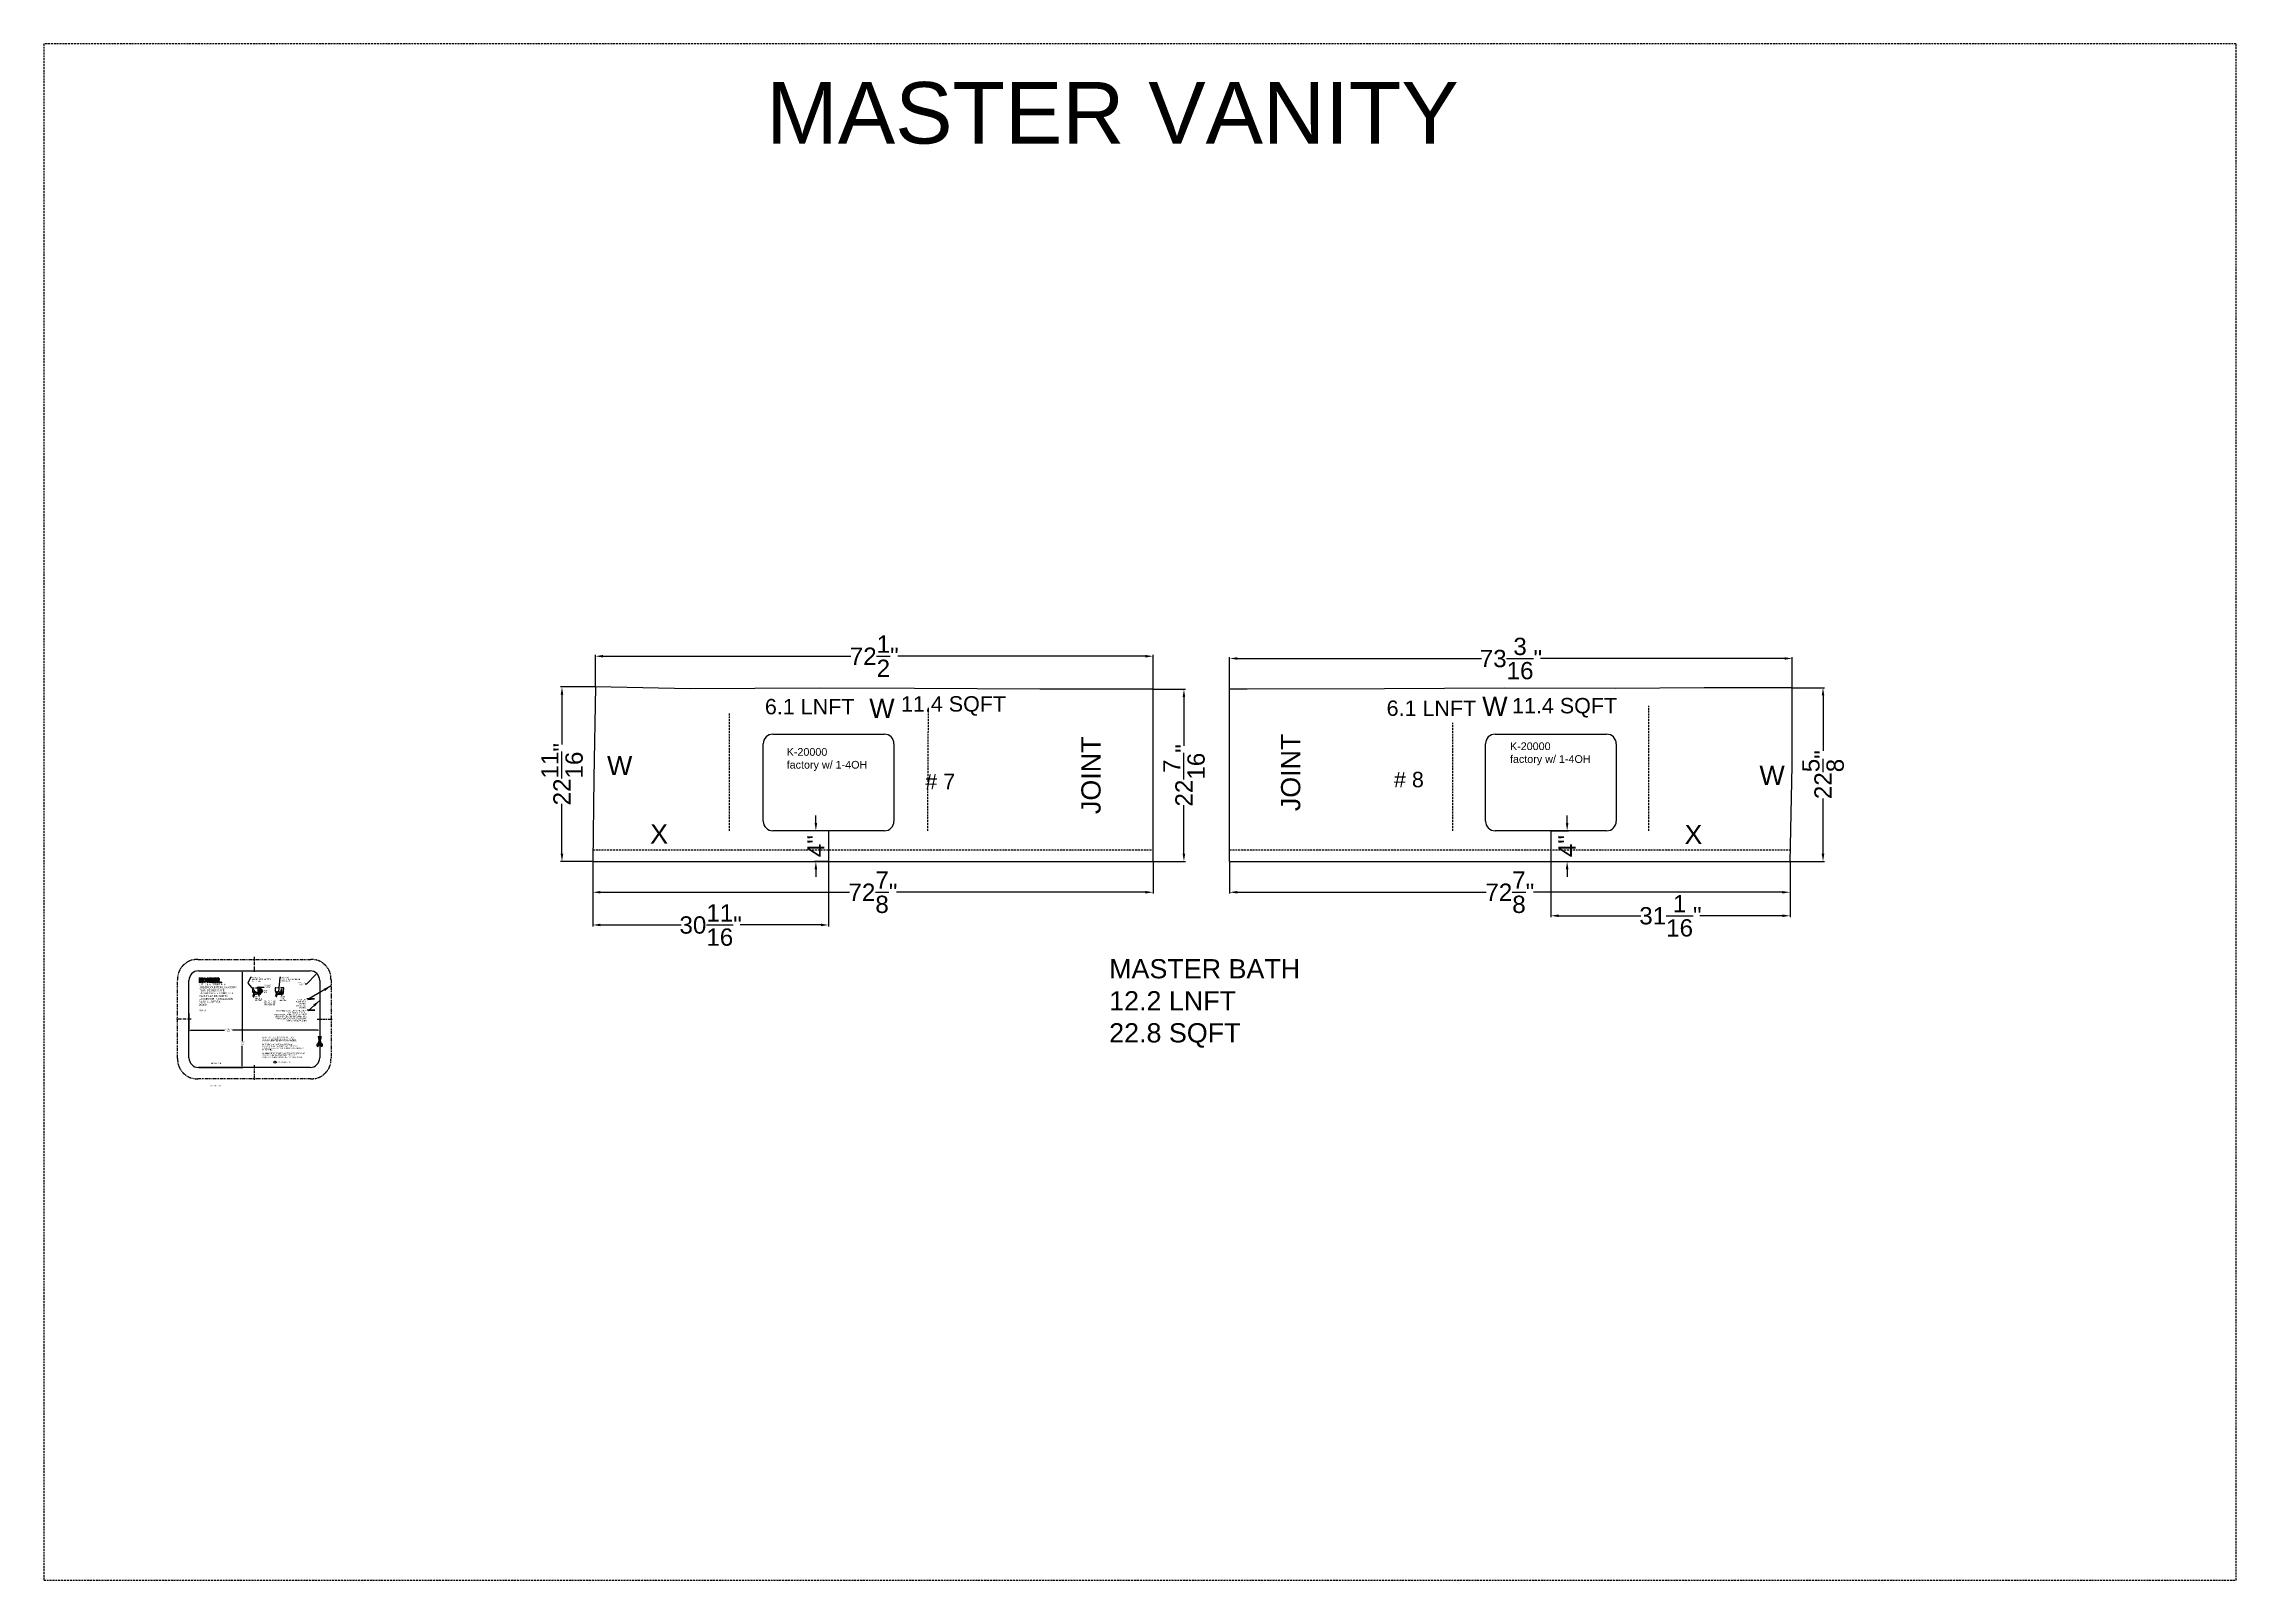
# Model space of a CAD drawing. Extents: x -347 to 953, y -714 to 758.
# Drawn here: x 362.3 to 647.3, y -268.5 to -68.7 of the extents above; entities that cross this region are included whole.
import ezdxf
from ezdxf.enums import TextEntityAlignment as Align

# ---------------------------------------------------------------- set-up
doc = ezdxf.new("R2010")
doc.units = 0
doc.header["$MEASUREMENT"] = 0
for name, pattern in [('CENTER', [0.6, 0.375, -0.075, 0.075, -0.075]), ('DASHED', [0.75, 0.5, -0.25]), ('PHANTOM', [0.8, 0.45, -0.05, 0.1, -0.05, 0.1, -0.05])]:
    doc.linetypes.add(name, pattern=pattern)
doc.layers.get('0').update_dxf_attribs({"linetype": 'CONTINUOUS'})
doc.layers.get('Defpoints').update_dxf_attribs({"linetype": 'CONTINUOUS'})
for name, color, linetype in [('___NOTE', 7, 'CONTINUOUS'), ('___SYMBOL', 7, 'CONTINUOUS'), ('_CURVE', 7, 'CONTINUOUS'), ('BLUE_BLUE', 5, 'CONTINUOUS'), ('DEFAULT_1', 7, 'CENTER'), ('GREEN_TEXT', 90, 'CONTINUOUS'), ('ORANGE_CABS', 30, 'DASHED'), ('RED_WALL', 1, 'CONTINUOUS')]:
    doc.layers.add(name, color=color, linetype=linetype)
doc.layers.add('No Print', color=8, linetype='CONTINUOUS', plot=False)
doc.styles.add('Model Text', font='arial.ttf', dxfattribs={"height": 2})
doc.styles.get("Standard").update_dxf_attribs({"font": 'arial.ttf'})
doc.styles.add('TEXTSTYLE_1', font='gdt', dxfattribs={"width": 0.8})
doc.styles.add('TEXTSTYLE_2', font='txt')
doc.dimstyles.new('DIMSTYLE_1', dxfattribs={"dimtxt": 0.15625, "dimasz": 0.1875, "dimexe": 0.125, "dimexo": 0.0625, "dimgap": 0.09, "dimtad": 0, "dimtih": 1, "dimtoh": 1, "dimdec": 5, "dimzin": 4, "dimdsep": 46, "dimtxsty": 'Standard', "dimblk": '_ARROW_FILLED', "dimblk1": '_ARROW_FILLED', "dimblk2": '_ARROW_FILLED', "dimcen": 0.09, "dimadec": 0, "dimazin": 1, "dimtp": 0.01, "dimtm": 0.01, "dimtfac": 1, "dimtdec": 32, "dimtofl": 0, "dimtmove": 0, "dimatfit": 3, "dimldrblk": '_ARROW_FILLED', "dimfxl": 1, "dimtolj": 1, "dimtzin": 4, "dimarcsym": 0})
doc.dimstyles.new('DIMSTYLE_2', dxfattribs={"dimtxt": 0.15625, "dimasz": 0.1875, "dimexe": 0.125, "dimexo": 0.0625, "dimgap": 0.078125, "dimtad": 0, "dimtih": 1, "dimtoh": 1, "dimdec": 5, "dimzin": 4, "dimdsep": 46, "dimtxsty": 'Standard', "dimblk": '_ARROW_FILLED', "dimblk1": '_ARROW_FILLED', "dimblk2": '_ARROW_FILLED', "dimcen": 0.09, "dimadec": 0, "dimazin": 1, "dimtp": 0.03125, "dimtm": 0.03125, "dimtfac": 1, "dimtdec": 32, "dimtofl": 0, "dimtmove": 0, "dimatfit": 3, "dimldrblk": '_ARROW_FILLED', "dimfxl": 1, "dimtolj": 1, "dimtzin": 4, "dimarcsym": 0})
doc.dimstyles.new('DIMSTYLE_3', dxfattribs={"dimtxt": 0.15625, "dimasz": 0.1875, "dimexe": 0.125, "dimexo": 0.0625, "dimgap": 0.078125, "dimtad": 0, "dimtih": 1, "dimtoh": 1, "dimdec": 5, "dimzin": 4, "dimdsep": 46, "dimtxsty": 'Standard', "dimblk": '_ARROW_FILLED', "dimblk1": '_ARROW_FILLED', "dimblk2": '_ARROW_FILLED', "dimcen": 0.09, "dimadec": 0, "dimazin": 1, "dimtp": 0.03125, "dimtm": 0.03125, "dimtfac": 1, "dimtdec": 32, "dimtofl": 0, "dimtmove": 0, "dimatfit": 3, "dimldrblk": '_ARROW_FILLED', "dimfxl": 1, "dimtolj": 1, "dimtzin": 4, "dimarcsym": 0})
doc.dimstyles.get("Standard").update_dxf_attribs({"dimtxt": 2.25, "dimasz": 1, "dimexe": 0.18, "dimexo": 0.0625, "dimgap": 0.09, "dimtad": 0, "dimdec": 4, "dimzin": 0, "dimdsep": 46, "dimlunit": 5, "dimtxsty": 'Standard', "dimcen": 1, "dimclrd": 3, "dimclre": 3, "dimadec": 0, "dimazin": 0, "dimtfac": 1, "dimtdec": 4, "dimtofl": 0, "dimtmove": 0, "dimatfit": 3, "dimfxl": 1, "dimtolj": 1, "dimtzin": 0, "dimarcsym": 0})

# ---------------------------------------------------------------- blocks, each defined once
blk = doc.blocks.new('_ARROW_FILLED')
at = {"color": 0, "linetype": 'ByBlock'}
blk.add_solid([(0, 0), (-1, 0.2), (-1, -0.2)], dxfattribs=at)
blk = doc.blocks.new('*D87')
at = {"color": 0, "linetype": 'Continuous', "lineweight": -2, "transparency": 16777216}
for p, q in [((396.49, -190.98), (397.65, -189.75)), ((396.3, -190.98), (396.49, -190.98))]:
    blk.add_line(p, q, dxfattribs=at)
at = {"layer": 'Defpoints', "color": 0, "linetype": 'Continuous', "transparency": 16777216}
for p in [(396.92, -190.53), (397.77, -189.61)]:
    blk.add_point(p, dxfattribs=at)
at = {"color": 0, "linetype": 'Continuous', "lineweight": -2, "transparency": 16777216, "xscale": 0.1875, "yscale": 0.1875, "zscale": 0.1875, "rotation": 46.88407249360407}
blk.add_blockref('_ARROW_FILLED', (397.77, -189.61), dxfattribs=at)
at = {"color": 0, "linetype": 'Continuous', "transparency": 16777216, "insert": (395.75, -190.98), "char_height": 0.1562, "width": 0.75, "attachment_point": 5}
blk.add_mtext('\\A1;R1.25000\\P [R3.2]', dxfattribs=at)
blk = doc.blocks.new('*D88')
at = {"color": 0, "linetype": 'Continuous', "lineweight": -2, "transparency": 16777216}
for p, q in [((382.48, -189.28), (388.19, -189.28)), ((388.07, -189.46), (388.07, -198.4)), ((388.07, -201.65), (388.07, -199.02)), ((382.48, -201.84), (388.19, -201.84))]:
    blk.add_line(p, q, dxfattribs=at)
at = {"layer": 'Defpoints', "color": 0, "linetype": 'Continuous', "transparency": 16777216}
for p in [(382.42, -189.28), (382.42, -201.84), (388.07, -201.84)]:
    blk.add_point(p, dxfattribs=at)
at = {"color": 0, "linetype": 'Continuous', "lineweight": -2, "transparency": 16777216, "xscale": 0.1875, "yscale": 0.1875, "zscale": 0.1875}
for p, rotation in [((388.07, -189.28), 90), ((388.07, -201.84), 270)]:
    blk.add_blockref('_ARROW_FILLED', p, dxfattribs=dict(at, rotation=rotation))
at = {"color": 0, "linetype": 'Continuous', "transparency": 16777216, "insert": (388.07, -198.71), "char_height": 0.1562, "width": 0.875, "attachment_point": 5}
blk.add_mtext('\\A1;12.56250\\P [32]', dxfattribs=at)
blk = doc.blocks.new('*D89')
at = {"color": 0, "linetype": 'Continuous', "lineweight": -2, "transparency": 16777216}
for p, q in [((381.17, -194.78), (381.17, -197.14)), ((398.17, -194.86), (398.17, -197.14)), ((381.36, -197.01), (385.81, -197.01)), ((397.98, -197.01), (386.84, -197.01))]:
    blk.add_line(p, q, dxfattribs=at)
at = {"layer": 'Defpoints', "color": 0, "linetype": 'Continuous', "transparency": 16777216}
for p in [(381.17, -194.72), (398.17, -194.8), (381.17, -197.01)]:
    blk.add_point(p, dxfattribs=at)
at = {"color": 0, "linetype": 'Continuous', "lineweight": -2, "transparency": 16777216, "xscale": 0.1875, "yscale": 0.1875, "zscale": 0.1875, "rotation": 180}
blk.add_blockref('_ARROW_FILLED', (381.17, -197.01), dxfattribs=at)
at = {"color": 0, "linetype": 'Continuous', "lineweight": -2, "transparency": 16777216, "xscale": 0.1875, "yscale": 0.1875, "zscale": 0.1875}
blk.add_blockref('_ARROW_FILLED', (398.17, -197.01), dxfattribs=at)
at = {"color": 0, "linetype": 'Continuous', "transparency": 16777216, "insert": (386.32, -197.01), "char_height": 0.1562, "width": 0.5, "attachment_point": 5}
blk.add_mtext('\\A1;17.00000\\P [43]', dxfattribs=at)
blk = doc.blocks.new('SKU_LAV_KOHLER_BL0', base_point=(17.03, 22.03))
at = {"layer": '___SYMBOL', "color": 2, "linetype": 'Continuous'}
for p, q in [((14.83, 24.21), (15.01, 24.21)), ((14.83, 24.21), (14.83, 23.62)), ((15.01, 23.62), (14.83, 23.62)), ((15.15, 24.21), (15.01, 24.05)), ((15.01, 24.21), (15.01, 24.05)), ((15.01, 23.82), (15.01, 23.62)), ((15.16, 23.62), (15.01, 23.82)), ((15.34, 24.21), (15.12, 23.96)), ((15.38, 23.62), (15.12, 23.96)), ((15.15, 24.21), (15.34, 24.21)), ((15.16, 23.62), (15.38, 23.62)), ((15.87, 24.21), (15.87, 23.62)), ((15.87, 24.21), (16.03, 24.21)), ((16.03, 23.62), (15.87, 23.62)), ((16.03, 24.21), (16.03, 23.99)), ((16.03, 23.99), (16.18, 23.99)), ((16.03, 23.85), (16.18, 23.85)), ((16.03, 23.85), (16.03, 23.62)), ((16.18, 24.21), (16.18, 23.99)), ((16.18, 24.21), (16.35, 24.21)), ((16.18, 23.85), (16.18, 23.62)), ((16.35, 23.62), (16.18, 23.62)), ((16.35, 24.21), (16.35, 23.62)), ((16.39, 23.62), (16.39, 24.21)), ((16.39, 24.21), (16.54, 24.21)), ((16.54, 23.62), (16.39, 23.62)), ((16.54, 24.21), (16.54, 23.76)), ((16.54, 23.76), (16.71, 23.76)), ((16.54, 23.62), (16.71, 23.62)), ((16.71, 23.76), (16.71, 23.62)), ((16.73, 24.21), (16.91, 24.21)), ((16.73, 23.62), (16.73, 24.21)), ((16.73, 23.62), (17.04, 23.62)), ((16.89, 24.07), (16.89, 23.99)), ((16.89, 24.07), (17.04, 24.07)), ((16.89, 23.99), (17.04, 23.99)), ((16.89, 23.84), (16.89, 23.76)), ((16.89, 23.84), (17.04, 23.84)), ((16.89, 23.76), (17.04, 23.76)), ((16.91, 24.21), (17.04, 24.21)), ((17.04, 24.07), (17.04, 24.21)), ((17.04, 23.84), (17.04, 23.99)), ((17.04, 23.62), (17.04, 23.76)), ((17.09, 24.21), (17.32, 24.21)), ((17.09, 23.62), (17.09, 24.21)), ((17.09, 23.62), (17.24, 23.62)), ((17.3, 24.07), (17.24, 24.07)), ((17.24, 24.07), (17.24, 23.96)), ((17.24, 23.96), (17.29, 23.96)), ((17.24, 23.82), (17.24, 23.62)), ((17.36, 23.62), (17.24, 23.82)), ((17.36, 23.62), (17.55, 23.62)), ((17.55, 23.62), (17.39, 23.87)), ((17.68, 23.59), (17.68, 23.66)), ((17.68, 23.66), (17.7, 23.66)), ((17.7, 23.62), (17.68, 23.62)), ((17.69, 23.62), (17.72, 23.59))]:
    blk.add_line(p, q, dxfattribs=at)
for centre, radius in [((15.55, 23.91), 0.298), ((15.55, 23.91), 0.125), ((17.69, 23.62), 0.0654)]:
    blk.add_circle(centre, radius, dxfattribs=at)
for centre, radius, start, end in [((17.3, 24.01), 0.0536, 266.1604, 89.9999), ((17.32, 24.03), 0.175, 294.45, 90), ((17.7, 23.64), 0.0168, 270, 90)]:
    blk.add_arc(centre, radius, start, end, dxfattribs=at)
for points in [[(15.01, 24.05), (14.83, 23.62), (15.01, 24.21)], [(14.83, 23.62), (14.83, 24.21), (15.01, 24.21)], [(15.01, 23.82), (14.83, 23.62), (15.01, 24.05)], [(15.01, 23.62), (14.83, 23.62), (15.01, 23.82)], [(15.01, 24.05), (15.15, 24.21), (15.34, 24.21)], [(15.34, 24.21), (15.12, 23.96), (15.01, 24.05)], [(15.12, 23.96), (15.01, 23.82), (15.01, 24.05)], [(15.01, 23.82), (15.12, 23.96), (15.16, 23.62)], [(15.12, 23.96), (15.38, 23.62), (15.16, 23.62)], [(15.26, 23.98), (15.28, 24.04), (15.52, 24.03)], [(15.48, 24.02), (15.26, 23.98), (15.52, 24.03)], [(15.45, 23.99), (15.26, 23.98), (15.48, 24.02)], [(15.45, 23.99), (15.44, 23.95), (15.26, 23.98)], [(15.26, 23.91), (15.26, 23.98), (15.44, 23.95)], [(15.44, 23.95), (15.43, 23.91), (15.26, 23.91)], [(15.44, 23.88), (15.26, 23.85), (15.43, 23.91)], [(15.26, 23.85), (15.26, 23.91), (15.43, 23.91)], [(15.44, 23.88), (15.45, 23.84), (15.26, 23.85)], [(15.28, 23.79), (15.26, 23.85), (15.45, 23.84)], [(15.55, 24.04), (15.28, 24.04), (15.8, 24.09)], [(15.28, 24.04), (15.31, 24.09), (15.8, 24.09)], [(15.55, 24.04), (15.52, 24.03), (15.28, 24.04)], [(15.48, 23.81), (15.28, 23.79), (15.45, 23.84)], [(15.52, 23.8), (15.28, 23.79), (15.48, 23.81)], [(15.52, 23.8), (15.55, 23.79), (15.28, 23.79)], [(15.31, 23.74), (15.28, 23.79), (15.55, 23.79)], [(15.31, 24.09), (15.36, 24.14), (15.75, 24.14)], [(15.75, 24.14), (15.8, 24.09), (15.31, 24.09)], [(15.55, 23.79), (15.83, 23.79), (15.31, 23.74)], [(15.83, 23.79), (15.8, 23.74), (15.31, 23.74)], [(15.36, 23.69), (15.31, 23.74), (15.8, 23.74)], [(15.36, 24.14), (15.41, 24.17), (15.7, 24.17)], [(15.7, 24.17), (15.75, 24.14), (15.36, 24.14)], [(15.8, 23.74), (15.75, 23.69), (15.36, 23.69)], [(15.41, 23.66), (15.36, 23.69), (15.75, 23.69)], [(15.41, 24.17), (15.46, 24.2), (15.65, 24.2)], [(15.65, 24.2), (15.7, 24.17), (15.41, 24.17)], [(15.75, 23.69), (15.7, 23.66), (15.41, 23.66)], [(15.46, 23.63), (15.41, 23.66), (15.7, 23.66)], [(15.46, 24.2), (15.52, 24.21), (15.59, 24.21)], [(15.59, 24.21), (15.65, 24.2), (15.46, 24.2)], [(15.7, 23.66), (15.65, 23.63), (15.46, 23.63)], [(15.52, 23.62), (15.46, 23.63), (15.65, 23.63)], [(15.65, 23.63), (15.59, 23.62), (15.52, 23.62)], [(15.8, 24.09), (15.83, 24.04), (15.55, 24.04)], [(15.59, 24.03), (15.55, 24.04), (15.83, 24.04)], [(15.55, 23.79), (15.59, 23.8), (15.83, 23.79)], [(15.59, 24.03), (15.83, 24.04), (15.63, 24.02)], [(15.63, 23.81), (15.85, 23.85), (15.59, 23.8)], [(15.85, 23.85), (15.83, 23.79), (15.59, 23.8)], [(15.63, 24.02), (15.83, 24.04), (15.66, 23.99)], [(15.66, 23.84), (15.85, 23.85), (15.63, 23.81)], [(15.83, 24.04), (15.85, 23.98), (15.66, 23.99)], [(15.67, 23.95), (15.66, 23.99), (15.85, 23.98)], [(15.66, 23.84), (15.67, 23.88), (15.85, 23.85)], [(15.67, 23.95), (15.85, 23.98), (15.68, 23.91)], [(15.67, 23.88), (15.68, 23.91), (15.85, 23.91)], [(15.85, 23.91), (15.85, 23.85), (15.67, 23.88)], [(15.85, 23.98), (15.85, 23.91), (15.68, 23.91)], [(16.03, 23.99), (15.87, 23.62), (16.03, 24.21)], [(15.87, 23.62), (15.87, 24.21), (16.03, 24.21)], [(16.03, 23.85), (15.87, 23.62), (16.03, 23.99)], [(16.03, 23.85), (16.03, 23.62), (15.87, 23.62)], [(16.18, 23.99), (16.03, 23.85), (16.03, 23.99)], [(16.03, 23.85), (16.18, 23.99), (16.18, 23.85)], [(16.18, 23.99), (16.18, 24.21), (16.35, 24.21)], [(16.18, 23.99), (16.35, 24.21), (16.18, 23.85)], [(16.18, 23.85), (16.35, 24.21), (16.18, 23.62)], [(16.35, 24.21), (16.35, 23.62), (16.18, 23.62)], [(16.54, 23.76), (16.39, 23.62), (16.54, 24.21)], [(16.39, 23.62), (16.39, 24.21), (16.54, 24.21)], [(16.71, 23.76), (16.39, 23.62), (16.54, 23.76)], [(16.39, 23.62), (16.71, 23.76), (16.54, 23.62)], [(16.71, 23.76), (16.71, 23.62), (16.54, 23.62)], [(16.89, 24.07), (16.73, 23.62), (16.91, 24.21)], [(16.73, 23.62), (16.73, 24.21), (16.91, 24.21)], [(16.89, 23.99), (16.73, 23.62), (16.89, 24.07)], [(16.89, 23.84), (16.73, 23.62), (16.89, 23.99)], [(16.89, 23.76), (16.73, 23.62), (16.89, 23.84)], [(17.04, 23.76), (16.73, 23.62), (16.89, 23.76)], [(17.04, 23.76), (17.04, 23.62), (16.73, 23.62)], [(17.04, 24.21), (17.04, 24.07), (16.89, 24.07)], [(17.04, 24.21), (16.89, 24.07), (16.91, 24.21)], [(17.04, 23.99), (17.04, 23.84), (16.89, 23.84)], [(17.04, 23.99), (16.89, 23.84), (16.89, 23.99)], [(17.32, 24.21), (17.37, 24.2), (17.09, 24.21)], [(17.37, 24.2), (17.24, 24.07), (17.09, 24.21)], [(17.09, 23.62), (17.09, 24.21), (17.24, 24.07)], [(17.24, 23.96), (17.09, 23.62), (17.24, 24.07)], [(17.24, 23.82), (17.09, 23.62), (17.29, 23.96)], [(17.29, 23.96), (17.09, 23.62), (17.24, 23.96)], [(17.24, 23.82), (17.24, 23.62), (17.09, 23.62)], [(17.41, 24.18), (17.24, 24.07), (17.37, 24.2)], [(17.45, 24.15), (17.24, 24.07), (17.41, 24.18)], [(17.48, 24.12), (17.24, 24.07), (17.45, 24.15)], [(17.49, 24.07), (17.24, 24.07), (17.48, 24.12)], [(17.24, 24.07), (17.49, 24.07), (17.3, 24.07)], [(17.47, 23.93), (17.24, 23.82), (17.29, 23.96)], [(17.43, 23.9), (17.24, 23.82), (17.47, 23.93)], [(17.39, 23.87), (17.24, 23.82), (17.43, 23.9)], [(17.24, 23.82), (17.39, 23.87), (17.36, 23.62)], [(17.32, 23.96), (17.49, 23.98), (17.29, 23.96)], [(17.49, 23.98), (17.47, 23.93), (17.29, 23.96)], [(17.3, 24.07), (17.49, 24.07), (17.32, 24.06)], [(17.32, 24.06), (17.49, 24.07), (17.34, 24.05)], [(17.32, 23.96), (17.34, 23.98), (17.49, 23.98)], [(17.49, 24.07), (17.5, 24.02), (17.34, 24.05)], [(17.35, 24.02), (17.34, 24.05), (17.5, 24.02)], [(17.35, 24), (17.5, 24.02), (17.34, 23.98)], [(17.5, 24.02), (17.49, 23.98), (17.34, 23.98)], [(17.35, 24.02), (17.5, 24.02), (17.35, 24)], [(17.39, 23.87), (17.55, 23.62), (17.36, 23.62)]]:
    blk.add_solid(points, dxfattribs=at)
at = {"layer": '___SYMBOL', "color": 2, "linetype": 'Continuous', "width": 0.8}
for s, p in [('CUT-OUT TEMPLATE', (14.83, 23.22)), ('UNDERCOUNTER LAVATORY', (14.83, 22.84)), ('29471', (14.83, 19.84)), ('PLAN DE DÉCOUPE', (14.83, 22.47)), ('LAVABO SOUS COMPTOIR', (14.83, 22.09)), ('PLANTILLA DE CORTE', (14.83, 21.72)), ('LAVABO DE INSTALACIÓN ', (14.83, 21.34)), ('BAJO CUBIERTA', (14.83, 20.97)), ('20000', (14.83, 20.59))]:
    blk.add_text(s, height=0.25, dxfattribs=at).set_placement(p)
blk = doc.blocks.new('LAV_UC_INSTALLATION_BL1', base_point=(24.61, 22.49))
at = {"layer": '___SYMBOL', "color": 2, "linetype": 'Continuous'}
for p, q in [((21.52, 24.25), (21.2, 23.5)), ((21.2, 23.5), (22.12, 22.37)), ((21.66, 24.25), (21.52, 24.25)), ((21.79, 22.82), (21.79, 22.41)), ((22.5, 23.03), (22.5, 22.68)), ((22.5, 22.99), (23.3, 22.99)), ((22.69, 23.03), (22.69, 22.68)), ((22.91, 22.83), (22.93, 22.86)), ((22.91, 22.82), (22.91, 22.83)), ((22.91, 22.71), (22.91, 22.82)), ((22.93, 22.87), (22.93, 22.88)), ((22.93, 22.86), (22.93, 22.87)), ((25.35, 24.25), (25.15, 22.39)), ((25.49, 24.25), (25.35, 24.25)), ((25.85, 22.87), (25.86, 22.89)), ((25.85, 22.86), (25.85, 22.87)), ((25.85, 22.84), (25.85, 22.86)), ((25.85, 22.83), (25.85, 22.84)), ((25.85, 22.81), (25.85, 22.83)), ((25.85, 22.75), (25.85, 22.81)), ((25.86, 22.89), (25.86, 22.91)), ((21.98, 22.27), (21.82, 21.84)), ((21.82, 21.85), (21.83, 21.84)), ((21.83, 21.84), (21.85, 21.84)), ((21.85, 21.84), (21.88, 21.84)), ((21.88, 21.84), (21.88, 21.83)), ((21.88, 21.83), (21.88, 21.82)), ((21.88, 21.82), (21.88, 21.8)), ((21.88, 21.8), (21.89, 21.8)), ((21.89, 21.8), (21.91, 21.8)), ((21.91, 21.8), (21.93, 21.8)), ((21.93, 21.8), (21.94, 21.8)), ((21.94, 21.78), (21.93, 21.77)), ((21.93, 21.77), (21.93, 21.76)), ((21.93, 21.76), (21.94, 21.75)), ((21.94, 21.8), (21.94, 21.78)), ((21.94, 21.75), (21.96, 21.75)), ((21.96, 21.75), (21.96, 21.74)), ((21.98, 22.28), (21.97, 22.25)), ((22.15, 22.07), (22.15, 22.13)), ((22.15, 22.13), (22.76, 22.13)), ((22.77, 22.07), (22.15, 22.07)), ((22.2, 22.07), (22.27, 22.13)), ((22.32, 22.07), (22.39, 22.13)), ((22.43, 22.07), (22.49, 22.13)), ((22.5, 22.65), (22.5, 22.35)), ((22.69, 22.65), (22.5, 22.65)), ((22.54, 22.13), (22.54, 22.07)), ((22.56, 22.6), (22.57, 22.65)), ((22.56, 22.07), (22.56, 22.6)), ((22.64, 22.6), (22.56, 22.6)), ((22.56, 22.56), (22.64, 22.56)), ((22.56, 22.52), (22.64, 22.52)), ((22.56, 22.49), (22.64, 22.49)), ((22.56, 22.45), (22.64, 22.45)), ((22.56, 22.42), (22.64, 22.42)), ((22.56, 22.38), (22.64, 22.38)), ((22.56, 22.34), (22.64, 22.34)), ((22.56, 22.31), (22.64, 22.31)), ((22.56, 22.27), (22.64, 22.27)), ((22.56, 22.23), (22.64, 22.23)), ((22.56, 22.2), (22.64, 22.2)), ((22.64, 22.16), (22.56, 22.16)), ((22.56, 22.09), (22.64, 22.09)), ((22.57, 22.58), (22.62, 22.58)), ((22.57, 22.54), (22.62, 22.54)), ((22.57, 22.51), (22.62, 22.51)), ((22.57, 22.47), (22.62, 22.47)), ((22.57, 22.43), (22.62, 22.43)), ((22.57, 22.4), (22.62, 22.4)), ((22.57, 22.36), (22.62, 22.36)), ((22.57, 22.32), (22.62, 22.32)), ((22.57, 22.29), (22.62, 22.29)), ((22.57, 22.25), (22.62, 22.25)), ((22.57, 22.22), (22.62, 22.22)), ((22.57, 22.18), (22.62, 22.18)), ((22.57, 22.14), (22.62, 22.14)), ((22.57, 22.11), (22.62, 22.11)), ((22.57, 22.07), (22.62, 22.07)), ((22.59, 22.04), (22.59, 22.03)), ((22.59, 22.04), (22.61, 22.04)), ((22.61, 22.03), (22.61, 22.04)), ((22.64, 22.6), (22.63, 22.65)), ((22.64, 22.07), (22.64, 22.6)), ((22.64, 22.35), (22.93, 22.35)), ((22.66, 22.13), (22.66, 22.07)), ((22.66, 22.08), (22.71, 22.12)), ((22.69, 22.35), (22.69, 22.65)), ((22.73, 22.65), (23.06, 22.65)), ((22.77, 22.07), (22.87, 22.16)), ((22.81, 22.18), (22.81, 22.35)), ((22.81, 22.3), (22.87, 22.35)), ((22.81, 22.2), (22.87, 22.25)), ((22.86, 22.54), (22.87, 22.58)), ((22.87, 22.52), (22.86, 22.54)), ((22.87, 22.58), (22.89, 22.64)), ((22.88, 22.51), (22.87, 22.52)), ((22.87, 22.35), (22.87, 22.17)), ((22.88, 22.5), (22.88, 22.51)), ((22.89, 22.49), (22.88, 22.5)), ((22.89, 22.65), (22.91, 22.71)), ((22.89, 22.64), (22.89, 22.65)), ((22.89, 22.46), (22.89, 22.49)), ((22.89, 22.45), (22.89, 22.46)), ((22.9, 22.4), (22.89, 22.45)), ((22.93, 22.35), (22.9, 22.4)), ((22.95, 22.36), (23.06, 22.36)), ((23.01, 22.65), (23.01, 22.36)), ((24.76, 21.89), (24.77, 21.88)), ((24.77, 21.88), (24.79, 21.87)), ((24.79, 21.87), (24.82, 21.87)), ((24.82, 21.87), (24.82, 21.86)), ((24.82, 21.86), (24.82, 21.85)), ((24.82, 21.85), (24.82, 21.84)), ((24.82, 21.84), (24.83, 21.84)), ((24.83, 21.84), (24.85, 21.84)), ((24.85, 21.84), (24.86, 21.84)), ((24.86, 21.84), (24.87, 21.84)), ((24.87, 21.84), (24.87, 21.82)), ((24.87, 21.82), (24.87, 21.81)), ((24.87, 21.81), (24.87, 21.8)), ((24.87, 21.8), (24.88, 21.79)), ((24.88, 21.79), (24.89, 21.78)), ((24.89, 21.78), (24.9, 21.77)), ((25.09, 22.16), (25.09, 22.1)), ((25.09, 22.1), (25.7, 22.1)), ((25.14, 22.1), (25.21, 22.16)), ((25.23, 22.16), (25.5, 22.16)), ((25.26, 22.11), (25.33, 22.16)), ((25.36, 22.11), (25.43, 22.16)), ((25.47, 22.16), (25.47, 22.1)), ((25.5, 22.63), (25.54, 22.68)), ((25.58, 22.63), (25.5, 22.63)), ((25.5, 22.1), (25.5, 22.63)), ((25.5, 22.6), (25.58, 22.6)), ((25.5, 22.56), (25.58, 22.56)), ((25.5, 22.53), (25.58, 22.53)), ((25.5, 22.49), (25.58, 22.49)), ((25.5, 22.45), (25.58, 22.45)), ((25.5, 22.42), (25.58, 22.42)), ((25.5, 22.38), (25.58, 22.38)), ((25.5, 22.34), (25.58, 22.34)), ((25.5, 22.31), (25.58, 22.31)), ((25.5, 22.27), (25.58, 22.27)), ((25.51, 22.62), (25.56, 22.62)), ((25.51, 22.58), (25.56, 22.58)), ((25.51, 22.54), (25.56, 22.54)), ((25.51, 22.51), (25.56, 22.51)), ((25.51, 22.47), (25.56, 22.47)), ((25.51, 22.44), (25.56, 22.44)), ((25.51, 22.4), (25.56, 22.4)), ((25.51, 22.36), (25.56, 22.36)), ((25.51, 22.32), (25.56, 22.32)), ((25.51, 22.29), (25.56, 22.29)), ((25.53, 22.08), (25.55, 22.08)), ((25.53, 22.08), (25.53, 22.06)), ((25.54, 22.68), (25.58, 22.63)), ((25.55, 22.06), (25.55, 22.08)), ((25.58, 22.63), (25.58, 22.1)), ((25.7, 22.16), (25.58, 22.16)), ((25.6, 22.16), (25.6, 22.1)), ((25.6, 22.12), (25.65, 22.16)), ((25.7, 22.11), (25.8, 22.19)), ((25.75, 22.39), (25.75, 22.21)), ((25.75, 22.33), (25.81, 22.38)), ((25.75, 22.24), (25.81, 22.29)), ((25.8, 22.58), (25.83, 22.69)), ((25.81, 22.56), (25.8, 22.58)), ((25.82, 22.55), (25.81, 22.56)), ((25.81, 22.21), (25.81, 22.39)), ((25.82, 22.54), (25.82, 22.55)), ((25.83, 22.52), (25.82, 22.54)), ((25.83, 22.69), (25.85, 22.75)), ((25.83, 22.49), (25.83, 22.52)), ((25.83, 22.48), (25.83, 22.49)), ((25.84, 22.44), (25.83, 22.48)), ((25.87, 22.39), (25.84, 22.44))]:
    blk.add_line(p, q, dxfattribs=at)
at = {"layer": '___SYMBOL', "color": 2, "linetype": 'PHANTOM'}
for p, q in [((22.93, 22.88), (21.85, 22.88)), ((25.87, 22.92), (24.73, 22.92)), ((24.73, 22.92), (24.73, 22.39)), ((25.86, 22.91), (25.87, 22.92)), ((21.92, 22.35), (22.56, 22.35)), ((21.96, 21.74), (22.09, 22.09)), ((22.42, 22.31), (22.34, 22.16)), ((24.73, 22.39), (25.5, 22.39)), ((24.91, 22.31), (24.76, 21.89)), ((24.86, 22.39), (25.03, 22.39)), ((24.92, 22.32), (24.9, 22.28)), ((24.9, 21.77), (25.02, 22.12)), ((25.03, 22.39), (25.33, 22.39)), ((25.09, 22.16), (25.23, 22.16)), ((25.35, 22.34), (25.28, 22.2)), ((25.58, 22.39), (25.75, 22.39)), ((25.75, 22.39), (25.81, 22.39)), ((25.81, 22.39), (25.87, 22.39))]:
    blk.add_line(p, q, dxfattribs=at)
at = {"layer": '___SYMBOL', "color": 2, "linetype": 'CENTER'}
for p, q in [((25.54, 22.8), (25.54, 21.92)), ((22.6, 22.7), (22.6, 21.88))]:
    blk.add_line(p, q, dxfattribs=at)
at = {"layer": '___SYMBOL', "color": 7, "linetype": 'Continuous'}
for centre in [(22.5, 22.99), (22.69, 22.99), (23.01, 22.65), (23.01, 22.36)]:
    blk.add_circle(centre, 0.0299, dxfattribs=at)
at = {"layer": '___SYMBOL', "color": 2, "linetype": 'Continuous'}
for centre, radius, start, end in [((21.85, 22.82), 0.06, 90, 180), ((21.85, 22.41), 0.06, 180, 270), ((21.9, 22.28), 0.0742, 340.0021, 75.7283), ((22.09, 22.23), 0.12, 90, 159.9602), ((22.15, 22.06), 0.064, 90, 159.9446), ((22.29, 22.19), 0.06, 270, 333.2928), ((22.39, 22.32), 0.03, 333.2928, 90), ((22.6, 22.11), 0.0885, 212.3059, 264.8843), ((22.6, 22.11), 0.0885, 276.0242, 327.6941), ((22.76, 22.18), 0.05, 270, 360), ((22.77, 22.17), 0.1, 270, 360), ((25.09, 22.1), 0.065, 90, 159.9573), ((25.23, 22.22), 0.06, 270, 333.2928), ((25.33, 22.36), 0.03, 333.2928, 90), ((25.54, 22.15), 0.0885, 212.3059, 264.8843), ((25.54, 22.15), 0.0885, 276.0242, 327.6941), ((25.7, 22.21), 0.11, 270, 360), ((25.7, 22.21), 0.05, 270, 360)]:
    blk.add_arc(centre, radius, start, end, dxfattribs=at)
at = {"layer": '___SYMBOL', "color": 2, "linetype": 'PHANTOM'}
for centre, radius, start, end in [((24.84, 22.32), 0.0742, 331.1106, 75.7283), ((25.03, 22.26), 0.125, 90, 159.9602)]:
    blk.add_arc(centre, radius, start, end, dxfattribs=at)
at = {"layer": '___SYMBOL', "color": 2, "linetype": 'Continuous', "width": 0.8}
for s, height, p in [('SEALANT', 0.156, (21.72, 24.17)), ("MASTIC D'ÉCHANTÉITÉ", 0.1562, (21.72, 23.94)), ('SELLADOR', 0.156, (21.72, 23.7)), ('12/32"', 0.156, (23.56, 23.17)), ('10mm', 0.156, (23.56, 22.94)), ('SEALANT', 0.156, (25.51, 24.18)), ('SELLADOR', 0.156, (25.51, 23.71)), ("MASTIC D'ÉCHANTÉITÉ ", 0.1562, (25.51, 23.95)), ('MARBLE', 0.156, (22.15, 21.67)), ('MARBRE ', 0.156, (22.15, 21.43)), ('MÁRMOL', 0.156, (22.15, 21.2)), ('20/32"', 0.156, (23.09, 22.47)), ('16mm', 0.156, (23.09, 22.23)), ('INSTALLATION', 0.1562, (23.28, 21.1)), ('INSTALLATION', 0.1562, (23.28, 20.87)), ('INSTALACIÓN', 0.1562, (23.28, 20.64)), ('MADERA', 0.156, (25.24, 21.21)), ('WOOD', 0.156, (25.37, 21.68)), ('BOIS', 0.156, (25.37, 21.45))]:
    blk.add_text(s, height=height, dxfattribs=at).set_placement(p)
at = {"layer": '___SYMBOL', "color": 2, "linetype": 'Continuous', "style": 'TEXTSTYLE_1'}
for p in [(23.35, 23.17), (23.35, 22.94)]:
    blk.add_text('n', height=0.156, dxfattribs=at).set_placement(p)
blk = doc.blocks.new('COPYRIGHT_YEAR_BL2', base_point=(25.68, 13.24))
at = {"layer": '___SYMBOL', "color": 7, "linetype": 'Continuous'}
blk.add_circle((24.71, 13.24), 0.133, dxfattribs=at)
at = {"layer": '___SYMBOL', "color": 7, "linetype": 'Continuous', "style": 'TEXTSTYLE_2'}
blk.add_text('C', height=0.156, dxfattribs=at).set_placement((24.64, 13.16))
at = {"layer": '___SYMBOL', "color": 2, "linetype": 'Continuous', "width": 0.8}
blk.add_text('2020 KOHLER CO.', height=0.1562, dxfattribs=at).set_placement((24.91, 13.16))
blk = doc.blocks.new('TEMPLATE_NUMBER_BL3', base_point=(17.05, 13.09))
at = {"layer": '___SYMBOL', "color": 2, "linetype": 'Continuous', "width": 0.8}
for s, p in [('1281904-7', (16.36, 13.01)), ('-B', (17.48, 13.01))]:
    blk.add_text(s, height=0.156, dxfattribs=at).set_placement(p)
blk = doc.blocks.new('TEMPLATE_NUMBER_BL4', base_point=(17, 10.17))
at = {"layer": '___SYMBOL', "color": 2, "linetype": 'Continuous', "width": 0.8}
for s, p in [('1281904-7', (16.31, 10.09)), ('-B', (17.44, 10.09))]:
    blk.add_text(s, height=0.156, dxfattribs=at).set_placement(p)
blk = doc.blocks.new('WHEN_PLOTTING_TEMPLATE_N_BL5', base_point=(26.35, 15.21))
at = {"layer": '___SYMBOL', "color": 2, "linetype": 'Continuous', "width": 0.8}
for s, p in [('WHEN PLOTTING TEMPLATE FULL SIZE:', (23.04, 16.42)), ('AL TRAZAR LA PLANTILLA A ESCALA,', (23.04, 15.48)), ('y verticales concuerden con las dimensiones marcadas', (23.04, 15.01)), ("AU MOMENT DE TRACER LA DÉCOUPE À L'ÉCHELLE,", (23.04, 14.31)), ('match the dimensions labeled on the template.', (23.04, 15.95)), ('asegúrese de que las dimensiones horizontales', (23.04, 15.25)), ('en la plantilla.', (23.04, 14.78)), ('Make sure horizontal and vertical dimensions', (23.04, 16.18)), ('Assurez vos que les dimensions horizotales et', (23.04, 14.08)), ('verticales correspondent avec les dimensions du plan.', (23.04, 13.84))]:
    blk.add_text(s, height=0.1563, dxfattribs=at).set_placement(p)
blk = doc.blocks.new('SCISSORS_BL6', base_point=(30.54, 16.02))
at = {"layer": '___SYMBOL', "color": 7, "linetype": 'Continuous'}
for p, q in [((30.49, 16.08), (30.37, 16.63)), ((30.44, 16.05), (30.37, 16.63)), ((30.37, 16.63), (30.61, 15.95)), ((30.41, 15.95), (30.44, 16.02)), ((30.46, 15.82), (30.41, 15.95)), ((30.46, 15.82), (30.51, 15.86)), ((30.56, 16.11), (30.49, 16.08)), ((30.51, 15.98), (30.51, 16.03)), ((30.51, 16.01), (30.52, 16.01)), ((30.52, 16.21), (30.71, 16.62)), ((30.53, 16.03), (30.53, 15.98)), ((30.61, 15.95), (30.56, 15.81)), ((30.59, 16.02), (30.71, 16.41))]:
    blk.add_line(p, q, dxfattribs=at)
blk.add_circle((30.52, 16.01), 0.0268, dxfattribs=at)
for centre, radius, start, end in [((30.35, 15.63), 0.0146, 233.3109, 359.4467), ((30.75, 16.06), 0.313, 181.806, 231.7527), ((30.68, 15.64), 0.0146, 185.3134, 314.0675), ((30.37, 16.52), 0.361, 342.6406, 17.3594)]:
    blk.add_arc(centre, radius, start, end, dxfattribs=at)
for centre, major_axis, ratio, start_param, end_param in [((30.27, 15.47), (0.002, -0.174), 0.756968, 2.616326, 7.695313), ((30.76, 15.47), (-0.003, -0.184), 0.700903, 5.125051, 10.03627)]:
    blk.add_ellipse(centre, major_axis=major_axis, ratio=ratio, start_param=start_param, end_param=end_param, dxfattribs=at)
for centre, major_axis, ratio in [((30.27, 15.49), (0.015, -0.123), 0.750119), ((30.76, 15.47), (0.006, -0.124), 0.774293)]:
    blk.add_ellipse(centre, major_axis=major_axis, ratio=ratio, dxfattribs=at)
for points, knots in [([(30.36, 15.63), (30.36, 15.64), (30.36, 15.69), (30.36, 15.76), (30.37, 15.85), (30.42, 15.91), (30.4, 15.94), (30.4, 15.95), (30.41, 15.95)], [0, 0, 0, 0, 0.090205, 0.417042, 0.658739, 0.935644, 0.959503, 1, 1, 1, 1]), ([(30.4, 15.44), (30.41, 15.48), (30.42, 15.55), (30.41, 15.65), (30.42, 15.73), (30.42, 15.79), (30.45, 15.81), (30.46, 15.82)], [0, 0, 0, 0, 0.287041, 0.561389, 0.761346, 0.901397, 1, 1, 1, 1]), ([(30.64, 15.4), (30.62, 15.47), (30.61, 15.57), (30.62, 15.7), (30.61, 15.76), (30.59, 15.81), (30.57, 15.82), (30.56, 15.81)], [0, 0, 0, 0, 0.488426, 0.668391, 0.866944, 0.909949, 1, 1, 1, 1]), ([(30.67, 15.64), (30.67, 15.64), (30.66, 15.67), (30.67, 15.73), (30.67, 15.81), (30.64, 15.87), (30.62, 15.9), (30.62, 15.93), (30.61, 15.94), (30.61, 15.95)], [0, 0, 0, 0, 0.046974, 0.26061, 0.580546, 0.738239, 0.840157, 0.925087, 1, 1, 1, 1])]:
    blk.add_open_spline(points, degree=3, knots=knots, dxfattribs=at)
blk = doc.blocks.new('*D140')
at = {"color": 3, "linetype": 'Continuous', "lineweight": -2, "transparency": 16777216}
for p, q in [((434.01, -152.29), (434.01, -148.17)), ((506.54, -152.58), (506.54, -148.17)), ((435.01, -148.35), (467.21, -148.35)), ((505.54, -148.35), (473.34, -148.35))]:
    blk.add_line(p, q, dxfattribs=at)
at = {"color": 3, "linetype": 'Continuous', "transparency": 16777216}
for points in [[(435.01, -148.19), (435.01, -148.52), (434.01, -148.35)], [(505.54, -148.19), (505.54, -148.52), (506.54, -148.35)]]:
    blk.add_solid(points, dxfattribs=at)
at = {"layer": 'Defpoints', "color": 0, "linetype": 'Continuous', "transparency": 16777216}
for p in [(506.54, -148.35), (434.01, -152.35), (506.54, -152.65)]:
    blk.add_point(p, dxfattribs=at)
at = {"color": 0, "linetype": 'Continuous', "transparency": 16777216, "insert": (470.27, -148.35), "char_height": 2.25, "attachment_point": 5}
blk.add_mtext('\\A1;72{\\H1x;\\S1/2;}"', dxfattribs=at)
blk = doc.blocks.new('*D141')
at = {"color": 3, "linetype": 'Continuous', "lineweight": -2, "transparency": 16777216}
for p, q in [((506.6, -152.65), (510.72, -152.65)), ((510.54, -153.65), (510.54, -159.99)), ((510.54, -174.05), (510.54, -167.71)), ((506.6, -175.05), (510.72, -175.05))]:
    blk.add_line(p, q, dxfattribs=at)
at = {"color": 3, "linetype": 'Continuous', "transparency": 16777216}
for points in [[(510.37, -153.65), (510.7, -153.65), (510.54, -152.65)], [(510.37, -174.05), (510.7, -174.05), (510.54, -175.05)]]:
    blk.add_solid(points, dxfattribs=at)
at = {"layer": 'Defpoints', "color": 0, "linetype": 'Continuous', "transparency": 16777216}
for p in [(506.54, -152.65), (506.54, -175.05), (510.54, -175.05)]:
    blk.add_point(p, dxfattribs=at)
at = {"color": 0, "linetype": 'Continuous', "transparency": 16777216, "insert": (510.54, -163.85), "char_height": 2.25, "attachment_point": 5, "rotation": 90}
blk.add_mtext('\\A1;22{\\H1x;\\S7/16;}"', dxfattribs=at)
blk = doc.blocks.new('*D142')
at = {"color": 3, "linetype": 'Continuous', "lineweight": -2, "transparency": 16777216}
for p, q in [((433.67, -175.12), (433.67, -179.23)), ((506.54, -175.12), (506.54, -179.23)), ((434.67, -179.05), (467.04, -179.05)), ((505.54, -179.05), (473.17, -179.05))]:
    blk.add_line(p, q, dxfattribs=at)
at = {"color": 3, "linetype": 'Continuous', "transparency": 16777216}
for points in [[(434.67, -178.89), (434.67, -179.22), (433.67, -179.05)], [(505.54, -178.89), (505.54, -179.22), (506.54, -179.05)]]:
    blk.add_solid(points, dxfattribs=at)
at = {"layer": 'Defpoints', "color": 0, "linetype": 'Continuous', "transparency": 16777216}
for p in [(433.67, -175.05), (506.54, -175.05), (433.67, -179.05)]:
    blk.add_point(p, dxfattribs=at)
at = {"color": 0, "linetype": 'Continuous', "transparency": 16777216, "insert": (470.1, -179.05), "char_height": 2.25, "attachment_point": 5}
blk.add_mtext('\\A1;72{\\H1x;\\S7/8;}"', dxfattribs=at)
blk = doc.blocks.new('*D143')
at = {"color": 3, "linetype": 'Continuous', "lineweight": -2, "transparency": 16777216}
for p, q in [((433.95, -152.35), (429.49, -152.35)), ((429.67, -153.35), (429.67, -159.85)), ((429.67, -174.05), (429.67, -167.56)), ((433.61, -175.05), (429.49, -175.05))]:
    blk.add_line(p, q, dxfattribs=at)
at = {"color": 3, "linetype": 'Continuous', "transparency": 16777216}
for points in [[(429.5, -153.35), (429.84, -153.35), (429.67, -152.35)], [(429.5, -174.05), (429.84, -174.05), (429.67, -175.05)]]:
    blk.add_solid(points, dxfattribs=at)
at = {"layer": 'Defpoints', "color": 0, "linetype": 'Continuous', "transparency": 16777216}
for p in [(429.67, -152.35), (434.01, -152.35), (433.67, -175.05)]:
    blk.add_point(p, dxfattribs=at)
at = {"color": 0, "linetype": 'Continuous', "transparency": 16777216, "insert": (429.67, -163.7), "char_height": 2.25, "attachment_point": 5, "rotation": 90}
blk.add_mtext('\\A1;22{\\H1x;\\S11/16;}"', dxfattribs=at)
blk = doc.blocks.new('*D144')
at = {"color": 3, "linetype": 'Continuous', "lineweight": -2, "transparency": 16777216}
for p, q in [((516.47, -152.58), (516.47, -148.47)), ((517.47, -148.65), (549.22, -148.65)), ((588.63, -148.65), (556.88, -148.65)), ((589.63, -152.4), (589.63, -148.47))]:
    blk.add_line(p, q, dxfattribs=at)
at = {"color": 3, "linetype": 'Continuous', "transparency": 16777216}
for points in [[(517.47, -148.48), (517.47, -148.81), (516.47, -148.65)], [(588.63, -148.48), (588.63, -148.81), (589.63, -148.65)]]:
    blk.add_solid(points, dxfattribs=at)
at = {"layer": 'Defpoints', "color": 0, "linetype": 'Continuous', "transparency": 16777216}
for p in [(589.63, -148.65), (516.47, -152.65), (589.63, -152.46)]:
    blk.add_point(p, dxfattribs=at)
at = {"color": 0, "linetype": 'Continuous', "transparency": 16777216, "insert": (553.05, -148.65), "char_height": 2.25, "attachment_point": 5}
blk.add_mtext('\\A1;73{\\H1x;\\S3/16;}"', dxfattribs=at)
blk = doc.blocks.new('*D145')
at = {"color": 3, "linetype": 'Continuous', "lineweight": -2, "transparency": 16777216}
for p, q in [((589.69, -152.46), (593.81, -152.46)), ((593.63, -153.46), (593.63, -160.66)), ((593.63, -174.05), (593.63, -166.85)), ((589.4, -175.05), (593.81, -175.05))]:
    blk.add_line(p, q, dxfattribs=at)
at = {"color": 3, "linetype": 'Continuous', "transparency": 16777216}
for points in [[(593.46, -153.46), (593.8, -153.46), (593.63, -152.46)], [(593.46, -174.05), (593.8, -174.05), (593.63, -175.05)]]:
    blk.add_solid(points, dxfattribs=at)
at = {"layer": 'Defpoints', "color": 0, "linetype": 'Continuous', "transparency": 16777216}
for p in [(589.63, -152.46), (589.34, -175.05), (593.63, -175.05)]:
    blk.add_point(p, dxfattribs=at)
at = {"color": 0, "linetype": 'Continuous', "transparency": 16777216, "insert": (593.63, -163.76), "char_height": 2.25, "attachment_point": 5, "rotation": 90}
blk.add_mtext('\\A1;22{\\H1x;\\S5/8;}"', dxfattribs=at)
blk = doc.blocks.new('*D146')
at = {"color": 3, "linetype": 'Continuous', "lineweight": -2, "transparency": 16777216}
for p, q in [((516.47, -175.12), (516.47, -179.23)), ((589.34, -175.12), (589.34, -179.23)), ((517.47, -179.05), (549.84, -179.05)), ((588.34, -179.05), (555.97, -179.05))]:
    blk.add_line(p, q, dxfattribs=at)
at = {"color": 3, "linetype": 'Continuous', "transparency": 16777216}
for points in [[(517.47, -178.89), (517.47, -179.22), (516.47, -179.05)], [(588.34, -178.89), (588.34, -179.22), (589.34, -179.05)]]:
    blk.add_solid(points, dxfattribs=at)
at = {"layer": 'Defpoints', "color": 0, "linetype": 'Continuous', "transparency": 16777216}
for p in [(516.47, -175.05), (589.34, -175.05), (516.47, -179.05)]:
    blk.add_point(p, dxfattribs=at)
at = {"color": 0, "linetype": 'Continuous', "transparency": 16777216, "insert": (552.91, -179.05), "char_height": 2.25, "attachment_point": 5}
blk.add_mtext('\\A1;72{\\H1x;\\S7/8;}"', dxfattribs=at)
blk = doc.blocks.new('*D172')
at = {"color": 3, "linetype": 'Continuous', "lineweight": -2, "transparency": 16777216}
for p, q in [((462.68, -170.05), (462.68, -169.05)), ((464.28, -171.05), (462.5, -171.05)), ((464.28, -175.05), (462.5, -175.05)), ((462.68, -176.05), (462.68, -177.05))]:
    blk.add_line(p, q, dxfattribs=at)
at = {"color": 3, "linetype": 'Continuous', "transparency": 16777216}
for points in [[(462.52, -170.05), (462.85, -170.05), (462.68, -171.05)], [(462.52, -176.05), (462.85, -176.05), (462.68, -175.05)]]:
    blk.add_solid(points, dxfattribs=at)
at = {"layer": 'Defpoints', "color": 0, "linetype": 'Continuous', "transparency": 16777216}
for p in [(464.34, -171.05), (462.68, -175.05), (464.34, -175.05)]:
    blk.add_point(p, dxfattribs=at)
at = {"color": 0, "linetype": 'Continuous', "transparency": 16777216, "insert": (462.68, -173.05), "char_height": 2.25, "attachment_point": 5, "rotation": 90}
blk.add_mtext('\\A1;4"', dxfattribs=at)
blk = doc.blocks.new('*D173')
at = {"color": 3, "linetype": 'Continuous', "lineweight": -2, "transparency": 16777216}
for p, q in [((464.34, -171.12), (464.34, -183.49)), ((433.67, -175.12), (433.67, -183.49)), ((434.67, -183.31), (445.17, -183.31)), ((463.34, -183.31), (452.84, -183.31))]:
    blk.add_line(p, q, dxfattribs=at)
at = {"color": 3, "linetype": 'Continuous', "transparency": 16777216}
for points in [[(434.67, -183.14), (434.67, -183.47), (433.67, -183.31)], [(463.34, -183.14), (463.34, -183.47), (464.34, -183.31)]]:
    blk.add_solid(points, dxfattribs=at)
at = {"layer": 'Defpoints', "color": 0, "linetype": 'Continuous', "transparency": 16777216}
for p in [(464.34, -171.05), (433.67, -175.05), (433.67, -183.31)]:
    blk.add_point(p, dxfattribs=at)
at = {"color": 0, "linetype": 'Continuous', "transparency": 16777216, "insert": (449, -183.31), "char_height": 2.25, "attachment_point": 5}
blk.add_mtext('\\A1;30{\\H1x;\\S11/16;}"', dxfattribs=at)
blk = doc.blocks.new('*D174')
at = {"color": 3, "linetype": 'Continuous', "lineweight": -2, "transparency": 16777216}
for p, q in [((558.25, -171.12), (558.25, -182.29)), ((589.34, -175.12), (589.34, -182.29)), ((559.25, -182.11), (569.96, -182.11)), ((588.34, -182.11), (577.63, -182.11))]:
    blk.add_line(p, q, dxfattribs=at)
at = {"color": 3, "linetype": 'Continuous', "transparency": 16777216}
for points in [[(559.25, -181.94), (559.25, -182.28), (558.25, -182.11)], [(588.34, -181.94), (588.34, -182.28), (589.34, -182.11)]]:
    blk.add_solid(points, dxfattribs=at)
at = {"layer": 'Defpoints', "color": 0, "linetype": 'Continuous', "transparency": 16777216}
for p in [(558.25, -171.05), (589.34, -175.05), (589.34, -182.11)]:
    blk.add_point(p, dxfattribs=at)
at = {"color": 0, "linetype": 'Continuous', "transparency": 16777216, "insert": (573.79, -182.11), "char_height": 2.25, "attachment_point": 5}
blk.add_mtext('\\A1;31{\\H1x;\\S1/16;}"', dxfattribs=at)
blk = doc.blocks.new('*D175')
at = {"color": 3, "linetype": 'Continuous', "lineweight": -2, "transparency": 16777216}
for p, q in [((560.36, -170.05), (560.36, -169.05)), ((558.31, -171.05), (560.54, -171.05)), ((558.31, -175.05), (560.54, -175.05)), ((560.36, -176.05), (560.36, -177.05))]:
    blk.add_line(p, q, dxfattribs=at)
at = {"color": 3, "linetype": 'Continuous', "transparency": 16777216}
for points in [[(560.19, -170.05), (560.53, -170.05), (560.36, -171.05)], [(560.19, -176.05), (560.53, -176.05), (560.36, -175.05)]]:
    blk.add_solid(points, dxfattribs=at)
at = {"layer": 'Defpoints', "color": 0, "linetype": 'Continuous', "transparency": 16777216}
for p in [(558.25, -171.05), (558.25, -175.05), (560.36, -175.05)]:
    blk.add_point(p, dxfattribs=at)
at = {"color": 0, "linetype": 'Continuous', "transparency": 16777216, "insert": (560.36, -173.05), "char_height": 2.25, "attachment_point": 5, "rotation": 90}
blk.add_mtext('\\A1;4"', dxfattribs=at)

msp = doc.modelspace()

# ---------------------------------------------------------------- linework, layer by layer
at = {"color": 11, "linetype": 'Continuous', "true_color": 0xf27172}
for p, q in [((506.538303, -175.054809), (506.538303, -152.646339)), ((516.471218, -175.054809), (516.471218, -152.646339))]:
    msp.add_line(p, q, dxfattribs=at)
at = {"layer": '_CURVE', "color": 4, "linetype": 'Continuous'}
for p, q in [((457.089007, -158.492309), (471.589007, -158.492309)), ((550.99627, -158.492309), (565.49627, -158.492309)), ((455.839007, -169.804809), (455.839007, -159.742309)), ((472.839007, -159.742309), (472.839007, -169.804809)), ((549.74627, -169.804809), (549.74627, -159.742309)), ((566.74627, -159.742309), (566.74627, -169.804809)), ((471.589007, -171.054809), (457.089007, -171.054809)), ((565.49627, -171.054809), (550.99627, -171.054809)), ((381.169096, -200.58826), (381.169096, -190.52576)), ((382.419096, -189.27576), (396.919096, -189.27576)), ((398.169096, -190.52576), (398.169096, -200.58826)), ((396.919096, -201.83826), (382.419096, -201.83826))]:
    msp.add_line(p, q, dxfattribs=at)
at = {"layer": '_CURVE', "color": 8, "linetype": 'PHANTOM'}
for p, q in [((382.316196, -187.806467), (397.021996, -187.806467)), ((379.696903, -200.68826), (379.696903, -190.42576)), ((399.64129, -190.42576), (399.64129, -200.68826)), ((397.021996, -203.307553), (382.316196, -203.307553))]:
    msp.add_line(p, q, dxfattribs=at)
at = {"layer": '_CURVE', "color": 4, "linetype": 'Continuous'}
for centre, start, end in [((457.089007, -159.742309), 90, 180), ((471.589007, -159.742309), 0, 90), ((550.99627, -159.742309), 90, 180), ((565.49627, -159.742309), 0, 90), ((457.089007, -169.804809), 180, 270), ((471.589007, -169.804809), 270, 0), ((550.99627, -169.804809), 180, 270), ((565.49627, -169.804809), 270, 0), ((382.419096, -190.52576), 90, 180), ((396.919096, -190.52576), 0, 90), ((382.419096, -200.58826), 180, 270), ((396.919096, -200.58826), 270, 0)]:
    msp.add_arc(centre, 1.25, start, end, dxfattribs=at)
at = {"layer": '_CURVE', "color": 8, "linetype": 'PHANTOM'}
for points, knots in [([(382.316196, -187.806467), (382.304748, -187.806467), (382.280234, -187.806456), (382.242549, -187.806562), (382.203948, -187.806913), (382.166773, -187.807528), (382.132185, -187.808363), (382.100352, -187.809406), (382.071166, -187.810614), (382.043758, -187.811979), (382.017094, -187.813537), (381.990465, -187.81533), (381.963796, -187.817371), (381.937581, -187.819622), (381.912528, -187.822021), (381.889114, -187.824489), (381.867314, -187.826984), (381.846669, -187.829521), (381.826597, -187.832147), (381.806693, -187.834907), (381.786799, -187.837824), (381.766833, -187.840914), (381.746675, -187.844203), (381.72626, -187.847716), (381.705659, -187.851456), (381.685041, -187.855404), (381.664585, -187.859524), (381.644424, -187.863777), (381.624575, -187.868146), (381.604933, -187.872647), (381.58536, -187.877307), (381.565711, -187.882162), (381.545725, -187.887285), (381.524948, -187.892812), (381.502826, -187.89893), (381.478848, -187.90584), (381.452594, -187.913742), (381.423694, -187.922854), (381.391799, -187.933423), (381.356647, -187.94571), (381.318773, -187.959728), (381.280325, -187.974806), (381.24408, -187.989808), (381.211673, -188.003864), (381.182645, -188.016974), (381.155495, -188.029689), (381.128989, -188.042534), (381.102627, -188.055748), (381.076747, -188.069153), (381.052116, -188.082305), (381.029057, -188.094969), (381.007069, -188.107372), (380.985367, -188.119934), (380.963649, -188.13282), (380.942073, -188.145924), (380.920759, -188.159163), (380.899583, -188.172603), (380.878664, -188.186183), (380.858643, -188.199481), (380.839921, -188.212184), (380.822251, -188.224403), (380.80497, -188.236562), (380.787751, -188.248871), (380.77062, -188.261311), (380.753569, -188.273891), (380.736563, -188.28664), (380.719606, -188.299557), (380.702722, -188.312627), (380.685942, -188.325829), (380.669275, -188.339154), (380.652653, -188.352654), (380.635905, -188.366467), (380.618794, -188.3808), (380.601138, -188.395828), (380.582944, -188.41158), (380.564414, -188.427907), (380.545814, -188.444581), (380.52728, -188.461478), (380.508736, -188.478672), (380.490016, -188.496336), (380.471023, -188.514581), (380.451822, -188.53336), (380.432575, -188.552527), (380.41347, -188.5719), (380.394704, -188.591279), (380.376468, -188.610458), (380.358831, -188.629346), (380.341669, -188.648044), (380.324825, -188.666706), (380.308335, -188.685296), (380.292419, -188.703556), (380.277268, -188.721239), (380.26285, -188.738339), (380.248958, -188.755071), (380.235357, -188.771706), (380.221908, -188.788415), (380.208589, -188.805233), (380.195416, -188.822136), (380.182404, -188.839104), (380.169556, -188.856129), (380.156873, -188.873204), (380.144346, -188.89034), (380.131938, -188.907582), (380.119641, -188.92494), (380.107509, -188.942364), (380.095369, -188.960124), (380.082793, -188.978884), (380.069558, -188.999052), (380.055926, -189.020302), (380.042349, -189.041936), (380.029017, -189.063662), (380.01588, -189.085572), (380.002958, -189.107661), (379.990312, -189.129854), (379.977814, -189.152377), (379.965154, -189.175814), (379.952133, -189.200609), (379.938919, -189.226576), (379.92587, -189.253096), (379.913185, -189.279768), (379.900744, -189.306851), (379.88816, -189.33526), (379.874935, -189.366313), (379.860671, -189.401341), (379.845368, -189.440972), (379.829588, -189.484515), (379.814182, -189.530187), (379.799865, -189.575976), (379.787048, -189.620294), (379.775874, -189.66207), (379.766283, -189.700673), (379.758122, -189.735925), (379.75121, -189.767906), (379.74536, -189.796872), (379.740361, -189.823355), (379.73597, -189.848157), (379.731987, -189.87213), (379.728288, -189.895868), (379.724826, -189.919617), (379.721592, -189.943389), (379.718569, -189.967246), (379.715724, -189.991499), (379.713012, -190.016723), (379.71039, -190.043631), (379.707849, -190.072894), (379.705403, -190.105007), (379.703129, -190.140261), (379.701114, -190.178862), (379.699417, -190.221039), (379.698116, -190.267287), (379.697251, -190.317934), (379.696886, -190.371288), (379.696903, -190.407734), (379.696903, -190.42576)], [0, 0, 0, 0, 0.0082473401, 0.0176591085, 0.027147355, 0.0360561239, 0.0444426608, 0.0520706449, 0.0589997888, 0.0654857649, 0.0718388664, 0.078240581, 0.0847114657, 0.0911070768, 0.0971940448, 0.1028414731, 0.1080674334, 0.1130007119, 0.1178250467, 0.1226501627, 0.1274763225, 0.13230896, 0.1372046832, 0.142189333, 0.1472318343, 0.1522872998, 0.1573116859, 0.1622637177, 0.167129991, 0.1719527044, 0.1767798789, 0.181623896, 0.1865333801, 0.1916426623, 0.1971109736, 0.2030678232, 0.2096184589, 0.2168617519, 0.2248962467, 0.2338221921, 0.2436856096, 0.253987287, 0.2635713249, 0.2719419192, 0.2794331876, 0.2865154282, 0.2935382972, 0.3006505993, 0.3077577782, 0.3145335698, 0.3207649971, 0.3267087809, 0.3327194552, 0.3388281145, 0.3448999047, 0.3509047004, 0.3569023851, 0.3629678135, 0.3688704237, 0.374217005, 0.3792653572, 0.384346271, 0.3894386425, 0.3945127632, 0.3995976185, 0.4047032203, 0.4098233926, 0.4149532183, 0.4200846772, 0.4252038962, 0.4303252423, 0.4355102893, 0.4408425081, 0.4464046511, 0.4522128041, 0.4581785598, 0.4641953543, 0.4702073081, 0.4762457291, 0.4824120488, 0.4887488978, 0.4952173476, 0.5017598136, 0.508315951, 0.5148177939, 0.521192403, 0.5273803979, 0.5334337277, 0.5394756087, 0.5454901064, 0.5513347459, 0.5569246093, 0.5622650356, 0.5674477057, 0.5725907269, 0.5777438239, 0.5828987889, 0.5880454033, 0.5931808416, 0.5983029284, 0.60341015, 0.6085030803, 0.613594222, 0.6187122024, 0.6238270801, 0.6288886928, 0.6342094884, 0.6400973236, 0.6462655024, 0.6523968778, 0.6584959884, 0.6646277925, 0.6708002621, 0.6769310626, 0.6830278241, 0.6893555612, 0.6961197966, 0.7032024, 0.7103439655, 0.7174110685, 0.724477471, 0.7318138002, 0.7397933715, 0.7487904949, 0.7590580451, 0.7703956205, 0.7821510587, 0.7937780034, 0.8049530401, 0.8153823964, 0.8249288542, 0.8336059908, 0.8414474153, 0.8484985412, 0.8548936655, 0.8608614446, 0.8666428793, 0.8723992292, 0.8781684016, 0.8839313029, 0.889681768, 0.8954919648, 0.9015217924, 0.9079568714, 0.9149678604, 0.9226811199, 0.9311565982, 0.9404162178, 0.9505257732, 0.9615638858, 0.9737451329, 0.9870148723, 1, 1, 1, 1]), ([(399.64129, -190.42576), (399.64129, -190.418805), (399.641294, -190.40451), (399.641278, -190.382229), (399.641202, -190.358008), (399.641017, -190.331058), (399.640651, -190.300586), (399.640007, -190.265846), (399.638956, -190.226788), (399.637373, -190.185209), (399.635291, -190.14396), (399.632831, -190.105422), (399.630148, -190.070365), (399.627347, -190.038635), (399.624478, -190.009895), (399.621563, -189.983533), (399.618572, -189.958737), (399.615448, -189.934726), (399.612134, -189.910974), (399.608592, -189.887263), (399.604813, -189.863573), (399.600772, -189.8398), (399.596389, -189.815557), (399.591505, -189.79016), (399.585899, -189.762794), (399.579335, -189.732696), (399.571554, -189.69923), (399.562294, -189.662001), (399.551363, -189.621095), (399.5387, -189.57722), (399.524463, -189.531581), (399.508988, -189.485601), (399.492762, -189.440763), (399.476454, -189.398593), (399.460803, -189.360386), (399.446272, -189.32662), (399.432817, -189.296641), (399.41995, -189.269021), (399.4071, -189.242375), (399.393917, -189.215942), (399.380437, -189.189801), (399.367056, -189.164648), (399.354113, -189.141007), (399.341514, -189.118609), (399.328856, -189.096687), (399.315878, -189.074775), (399.302645, -189.052957), (399.289285, -189.031428), (399.275778, -189.01013), (399.262111, -188.989049), (399.248602, -188.968685), (399.235638, -188.949567), (399.223235, -188.931629), (399.211018, -188.914271), (399.198677, -188.89702), (399.186194, -188.879839), (399.173578, -188.862749), (399.1608, -188.845712), (399.14785, -188.828719), (399.134739, -188.811789), (399.121488, -188.794953), (399.108115, -188.778233), (399.094591, -188.761592), (399.080808, -188.74489), (399.066571, -188.727904), (399.051683, -188.710418), (399.036057, -188.692371), (399.019791, -188.673909), (399.003105, -188.655297), (398.986173, -188.63673), (398.968989, -188.6182), (398.951404, -188.599562), (398.93328, -188.580695), (398.914621, -188.561613), (398.895551, -188.542459), (398.876244, -188.523413), (398.856887, -188.504661), (398.837679, -188.486389), (398.818753, -188.468711), (398.800067, -188.451556), (398.781457, -188.434756), (398.762876, -188.418266), (398.744522, -188.40226), (398.726677, -188.386965), (398.709443, -188.372434), (398.692671, -188.35851), (398.676089, -188.344952), (398.659478, -188.331581), (398.64276, -188.318335), (398.625946, -188.305228), (398.609061, -188.292275), (398.592117, -188.279484), (398.575121, -188.266856), (398.558071, -188.254387), (398.540935, -188.242051), (398.523679, -188.229822), (398.506348, -188.217742), (398.488837, -188.205755), (398.470607, -188.193511), (398.451073, -188.180659), (398.430299, -188.167293), (398.408927, -188.153843), (398.38746, -188.140629), (398.365879, -188.127643), (398.344104, -188.114846), (398.322219, -188.102309), (398.300138, -188.08999), (398.277375, -188.077621), (398.253333, -188.064911), (398.227916, -188.051869), (398.201641, -188.038824), (398.175144, -188.026108), (398.148519, -188.013761), (398.121042, -188.001462), (398.09134, -187.988656), (398.058114, -187.974927), (398.021563, -187.960553), (397.983807, -187.946518), (397.947539, -187.933805), (397.914399, -187.922815), (397.884521, -187.913406), (397.857503, -187.905295), (397.832883, -187.898228), (397.810189, -187.891983), (397.788938, -187.886365), (397.768637, -187.881197), (397.748835, -187.876341), (397.729221, -187.871707), (397.709629, -187.867254), (397.689939, -187.862955), (397.670016, -187.858787), (397.649774, -187.854743), (397.62926, -187.850849), (397.608625, -187.847133), (397.588044, -187.843623), (397.567669, -187.84033), (397.547558, -187.837249), (397.527638, -187.83436), (397.507744, -187.831631), (397.487654, -187.829033), (397.46704, -187.826532), (397.445438, -187.824092), (397.422433, -187.8217), (397.397939, -187.819383), (397.372241, -187.817199), (397.345835, -187.815195), (397.319202, -187.813418), (397.292595, -187.81188), (397.265711, -187.810557), (397.237547, -187.809399), (397.206784, -187.808388), (397.172675, -187.807553), (397.135665, -187.806931), (397.097491, -187.806574), (397.059437, -187.806456), (397.034416, -187.806467), (397.021996, -187.806467)], [0, 0, 0, 0, 0.0050103239, 0.0102976531, 0.0160504769, 0.0224588079, 0.0297123114, 0.0380034617, 0.0474885137, 0.0578587333, 0.0679775809, 0.0772397658, 0.0856766329, 0.0933050601, 0.1001860469, 0.1064828824, 0.112410649, 0.1181777974, 0.1239255963, 0.1296868041, 0.1354478062, 0.1412071262, 0.1470573028, 0.1531952019, 0.1598369827, 0.1671800355, 0.1753863839, 0.1845876613, 0.1948147613, 0.2058865798, 0.2174818953, 0.2292519457, 0.2408320929, 0.2518293455, 0.2618205014, 0.2705737421, 0.2783086865, 0.285491639, 0.2925230895, 0.2996185479, 0.3067698627, 0.313710091, 0.3201421209, 0.3261850104, 0.3322227722, 0.338377023, 0.3445301872, 0.3506047953, 0.3566297154, 0.362697429, 0.3687029232, 0.3742336494, 0.379337494, 0.3844129109, 0.3895244032, 0.3946174025, 0.3997113926, 0.4048263677, 0.4099587786, 0.4151025268, 0.4202518882, 0.4253925903, 0.4305256491, 0.4356993726, 0.4409919356, 0.4464913134, 0.452243426, 0.4581884807, 0.4642162304, 0.4702500572, 0.4762904555, 0.4824209172, 0.4887090863, 0.4951369558, 0.5016465288, 0.5081794979, 0.5146733658, 0.5210607401, 0.5272768985, 0.5333296818, 0.5393344103, 0.5453376858, 0.5512251502, 0.5568773423, 0.5622689724, 0.5674637848, 0.5725805097, 0.5776986654, 0.5828251085, 0.5879458195, 0.5930564976, 0.5981550045, 0.6032395452, 0.6083095477, 0.6133712416, 0.6184497765, 0.6235454709, 0.628589388, 0.6337366673, 0.6393646869, 0.6454339599, 0.6515309225, 0.6575551317, 0.6635933204, 0.6696746756, 0.67574972, 0.6817614902, 0.687889156, 0.6944121786, 0.7013511711, 0.7084688607, 0.7155434918, 0.7225224182, 0.729610359, 0.7372293429, 0.7458226953, 0.7555072065, 0.7655211836, 0.7748376649, 0.7831915699, 0.7906713695, 0.7974029528, 0.8035119238, 0.8091229509, 0.8143585531, 0.819346732, 0.8242134394, 0.8290457218, 0.833865263, 0.8386869704, 0.8435637301, 0.8485283618, 0.8535567534, 0.8586049741, 0.8636323466, 0.8685966556, 0.8734733306, 0.8782883437, 0.8830964597, 0.8879391056, 0.8928811589, 0.898054542, 0.9036001079, 0.9095419199, 0.9157780932, 0.9221794583, 0.9286184539, 0.9350061515, 0.9413786212, 0.9480084814, 0.9553112116, 0.9635518309, 0.9725867871, 0.9819758104, 0.9910530258, 1, 1, 1, 1]), ([(379.696903, -200.68826), (379.696903, -200.695215), (379.696899, -200.70951), (379.696915, -200.73179), (379.696991, -200.756012), (379.697176, -200.782962), (379.697542, -200.813434), (379.698186, -200.848173), (379.699237, -200.887231), (379.70082, -200.928811), (379.702902, -200.970059), (379.705361, -201.008598), (379.708045, -201.043655), (379.710846, -201.075385), (379.713715, -201.104125), (379.71663, -201.130486), (379.71962, -201.155282), (379.722745, -201.179294), (379.726059, -201.203046), (379.729601, -201.226757), (379.73338, -201.250447), (379.737421, -201.274219), (379.741804, -201.298463), (379.746688, -201.323859), (379.752294, -201.351225), (379.758858, -201.381324), (379.766639, -201.41479), (379.775899, -201.452019), (379.78683, -201.492925), (379.799493, -201.5368), (379.81373, -201.582439), (379.829205, -201.628419), (379.845431, -201.673257), (379.861739, -201.715427), (379.87739, -201.753634), (379.891921, -201.787399), (379.905376, -201.817379), (379.918243, -201.844999), (379.931093, -201.871645), (379.944276, -201.898078), (379.957756, -201.924219), (379.971137, -201.949372), (379.98408, -201.973013), (379.996679, -201.995411), (380.009337, -202.017333), (380.022315, -202.039244), (380.035548, -202.061063), (380.048908, -202.082592), (380.062415, -202.10389), (380.076082, -202.12497), (380.089591, -202.145334), (380.102555, -202.164453), (380.114958, -202.182391), (380.127175, -202.199749), (380.139516, -202.217), (380.151999, -202.234181), (380.164615, -202.25127), (380.177393, -202.268307), (380.190343, -202.285301), (380.203454, -202.302231), (380.216705, -202.319067), (380.230078, -202.335786), (380.243601, -202.352428), (380.257385, -202.369129), (380.271621, -202.386116), (380.28651, -202.403602), (380.302136, -202.421649), (380.318402, -202.440111), (380.335088, -202.458722), (380.35202, -202.47729), (380.369204, -202.49582), (380.386789, -202.514457), (380.404913, -202.533325), (380.423572, -202.552407), (380.442642, -202.571561), (380.461949, -202.590607), (380.481306, -202.609359), (380.500514, -202.62763), (380.519439, -202.645309), (380.538126, -202.662464), (380.556736, -202.679264), (380.575317, -202.695754), (380.593671, -202.711759), (380.611516, -202.727055), (380.62875, -202.741586), (380.645522, -202.75551), (380.662104, -202.769067), (380.678715, -202.782439), (380.695433, -202.795685), (380.712247, -202.808792), (380.729132, -202.821745), (380.746076, -202.834536), (380.763072, -202.847164), (380.780122, -202.859633), (380.797258, -202.871969), (380.814514, -202.884198), (380.831845, -202.896278), (380.849356, -202.908265), (380.867586, -202.920508), (380.88712, -202.933361), (380.907894, -202.946727), (380.929265, -202.960176), (380.950733, -202.973391), (380.972314, -202.986377), (380.994089, -202.999174), (381.015974, -203.011711), (381.038054, -203.02403), (381.060818, -203.036399), (381.08486, -203.049109), (381.110277, -203.062151), (381.136552, -203.075196), (381.163048, -203.087912), (381.189674, -203.100258), (381.217151, -203.112558), (381.246853, -203.125364), (381.280079, -203.139093), (381.31663, -203.153466), (381.354386, -203.167502), (381.390654, -203.180215), (381.423794, -203.191204), (381.453672, -203.200614), (381.48069, -203.208725), (381.50531, -203.215792), (381.528004, -203.222037), (381.549255, -203.227655), (381.569556, -203.232822), (381.589358, -203.237679), (381.608972, -203.242312), (381.628564, -203.246765), (381.648254, -203.251064), (381.668177, -203.255233), (381.688419, -203.259277), (381.708933, -203.263171), (381.729568, -203.266886), (381.750149, -203.270397), (381.770524, -203.27369), (381.790635, -203.276771), (381.810555, -203.27966), (381.830449, -203.282388), (381.850539, -203.284987), (381.871153, -203.287488), (381.892755, -203.289928), (381.915759, -203.29232), (381.940254, -203.294636), (381.965952, -203.296821), (381.992358, -203.298825), (382.018991, -203.300602), (382.045598, -203.302139), (382.072482, -203.303463), (382.100645, -203.304621), (382.131409, -203.305632), (382.165518, -203.306466), (382.202528, -203.307088), (382.240702, -203.307445), (382.278756, -203.307564), (382.303777, -203.307553), (382.316196, -203.307553)], [0, 0, 0, 0, 0.0050103239, 0.0102976531, 0.0160504769, 0.0224588079, 0.0297123114, 0.0380034617, 0.0474885137, 0.0578587333, 0.0679775809, 0.0772397658, 0.0856766329, 0.0933050601, 0.1001860469, 0.1064828824, 0.112410649, 0.1181777974, 0.1239255963, 0.1296868041, 0.1354478062, 0.1412071262, 0.1470573028, 0.1531952019, 0.1598369827, 0.1671800355, 0.1753863839, 0.1845876613, 0.1948147613, 0.2058865798, 0.2174818953, 0.2292519457, 0.2408320929, 0.2518293455, 0.2618205014, 0.2705737421, 0.2783086865, 0.285491639, 0.2925230895, 0.2996185479, 0.3067698627, 0.313710091, 0.3201421209, 0.3261850104, 0.3322227722, 0.338377023, 0.3445301872, 0.3506047953, 0.3566297154, 0.362697429, 0.3687029232, 0.3742336494, 0.379337494, 0.3844129109, 0.3895244032, 0.3946174025, 0.3997113926, 0.4048263677, 0.4099587786, 0.4151025268, 0.4202518882, 0.4253925903, 0.4305256491, 0.4356993726, 0.4409919356, 0.4464913134, 0.452243426, 0.4581884807, 0.4642162304, 0.4702500572, 0.4762904555, 0.4824209172, 0.4887090863, 0.4951369558, 0.5016465288, 0.5081794979, 0.5146733658, 0.5210607401, 0.5272768985, 0.5333296818, 0.5393344103, 0.5453376858, 0.5512251502, 0.5568773423, 0.5622689724, 0.5674637848, 0.5725805097, 0.5776986654, 0.5828251085, 0.5879458195, 0.5930564976, 0.5981550045, 0.6032395452, 0.6083095477, 0.6133712416, 0.6184497765, 0.6235454709, 0.628589388, 0.6337366673, 0.6393646869, 0.6454339599, 0.6515309225, 0.6575551317, 0.6635933204, 0.6696746756, 0.67574972, 0.6817614902, 0.687889156, 0.6944121786, 0.7013511711, 0.7084688607, 0.7155434918, 0.7225224182, 0.729610359, 0.7372293429, 0.7458226953, 0.7555072065, 0.7655211836, 0.7748376649, 0.7831915699, 0.7906713695, 0.7974029528, 0.8035119238, 0.8091229509, 0.8143585531, 0.819346732, 0.8242134394, 0.8290457218, 0.833865263, 0.8386869704, 0.8435637301, 0.8485283618, 0.8535567534, 0.8586049741, 0.8636323466, 0.8685966556, 0.8734733306, 0.8782883437, 0.8830964597, 0.8879391056, 0.8928811589, 0.898054542, 0.9036001079, 0.9095419199, 0.9157780932, 0.9221794583, 0.9286184539, 0.9350061515, 0.9413786212, 0.9480084814, 0.9553112116, 0.9635518309, 0.9725867871, 0.9819758104, 0.9910530258, 1, 1, 1, 1]), ([(397.021996, -203.307553), (397.033445, -203.307553), (397.057959, -203.307563), (397.095644, -203.307458), (397.134245, -203.307107), (397.17142, -203.306492), (397.206008, -203.305656), (397.237841, -203.304614), (397.267027, -203.303406), (397.294435, -203.302041), (397.321099, -203.300483), (397.347728, -203.29869), (397.374397, -203.296648), (397.400612, -203.294398), (397.425665, -203.291999), (397.449079, -203.289531), (397.470879, -203.287036), (397.491524, -203.284498), (397.511596, -203.281872), (397.5315, -203.279112), (397.551394, -203.276196), (397.57136, -203.273106), (397.591518, -203.269817), (397.611933, -203.266304), (397.632534, -203.262563), (397.653152, -203.258616), (397.673608, -203.254496), (397.693769, -203.250243), (397.713618, -203.245873), (397.73326, -203.241373), (397.752833, -203.236713), (397.772482, -203.231857), (397.792468, -203.226735), (397.813245, -203.221208), (397.835367, -203.21509), (397.859345, -203.20818), (397.885599, -203.200278), (397.914499, -203.191166), (397.946394, -203.180597), (397.981546, -203.16831), (398.01942, -203.154291), (398.057868, -203.139214), (398.094113, -203.124212), (398.12652, -203.110156), (398.155548, -203.097046), (398.182698, -203.084331), (398.209204, -203.071486), (398.235566, -203.058272), (398.261446, -203.044867), (398.286077, -203.031715), (398.309136, -203.01905), (398.331124, -203.006647), (398.352826, -202.994086), (398.374543, -202.9812), (398.39612, -202.968096), (398.417434, -202.954857), (398.43861, -202.941416), (398.459529, -202.927837), (398.47955, -202.914538), (398.498271, -202.901836), (398.515941, -202.889617), (398.533223, -202.877458), (398.550442, -202.865149), (398.567573, -202.852709), (398.584624, -202.840128), (398.60163, -202.82738), (398.618587, -202.814463), (398.635471, -202.801393), (398.652251, -202.788191), (398.668918, -202.774866), (398.68554, -202.761366), (398.702287, -202.747553), (398.719399, -202.73322), (398.737055, -202.718192), (398.755249, -202.702439), (398.773779, -202.686113), (398.792379, -202.669439), (398.810913, -202.652542), (398.829457, -202.635348), (398.848177, -202.617683), (398.867169, -202.599439), (398.886371, -202.580659), (398.905618, -202.561493), (398.924723, -202.54212), (398.943489, -202.522741), (398.961725, -202.503562), (398.979362, -202.484674), (398.996524, -202.465976), (399.013368, -202.447314), (399.029858, -202.428724), (399.045773, -202.410464), (399.060925, -202.392781), (399.075343, -202.37568), (399.089235, -202.358949), (399.102836, -202.342314), (399.116284, -202.325605), (399.129604, -202.308787), (399.142776, -202.291884), (399.155789, -202.274915), (399.168637, -202.25789), (399.181319, -202.240815), (399.193847, -202.223679), (399.206255, -202.206438), (399.218552, -202.18908), (399.230684, -202.171656), (399.242824, -202.153896), (399.2554, -202.135135), (399.268634, -202.114968), (399.282267, -202.093717), (399.295844, -202.072084), (399.309176, -202.050358), (399.322313, -202.028447), (399.335235, -202.006358), (399.347881, -201.984166), (399.360379, -201.961643), (399.373039, -201.938206), (399.38606, -201.913411), (399.399274, -201.887444), (399.412323, -201.860924), (399.425008, -201.834252), (399.437449, -201.807168), (399.450033, -201.77876), (399.463258, -201.747707), (399.477521, -201.712679), (399.492825, -201.673047), (399.508605, -201.629505), (399.524011, -201.583832), (399.538328, -201.538044), (399.551145, -201.493726), (399.562319, -201.45195), (399.57191, -201.413346), (399.580071, -201.378095), (399.586983, -201.346114), (399.592833, -201.317147), (399.597832, -201.290665), (399.602223, -201.265862), (399.606206, -201.24189), (399.609905, -201.218151), (399.613367, -201.194403), (399.616601, -201.170631), (399.619624, -201.146773), (399.622468, -201.122521), (399.625181, -201.097297), (399.627803, -201.070389), (399.630344, -201.041126), (399.63279, -201.009013), (399.635064, -200.973759), (399.637078, -200.935158), (399.638776, -200.892981), (399.640077, -200.846732), (399.640942, -200.796086), (399.641307, -200.742731), (399.64129, -200.706285), (399.64129, -200.68826)], [0, 0, 0, 0, 0.0082473401, 0.0176591085, 0.027147355, 0.0360561239, 0.0444426608, 0.0520706449, 0.0589997888, 0.0654857649, 0.0718388664, 0.078240581, 0.0847114657, 0.0911070768, 0.0971940448, 0.1028414731, 0.1080674334, 0.1130007119, 0.1178250467, 0.1226501627, 0.1274763225, 0.13230896, 0.1372046832, 0.142189333, 0.1472318343, 0.1522872998, 0.1573116859, 0.1622637177, 0.167129991, 0.1719527044, 0.1767798789, 0.181623896, 0.1865333801, 0.1916426623, 0.1971109736, 0.2030678232, 0.2096184589, 0.2168617519, 0.2248962467, 0.2338221921, 0.2436856096, 0.253987287, 0.2635713249, 0.2719419192, 0.2794331876, 0.2865154282, 0.2935382972, 0.3006505993, 0.3077577782, 0.3145335698, 0.3207649971, 0.3267087809, 0.3327194552, 0.3388281145, 0.3448999047, 0.3509047004, 0.3569023851, 0.3629678135, 0.3688704237, 0.374217005, 0.3792653572, 0.384346271, 0.3894386425, 0.3945127632, 0.3995976185, 0.4047032203, 0.4098233926, 0.4149532183, 0.4200846772, 0.4252038962, 0.4303252423, 0.4355102893, 0.4408425081, 0.4464046511, 0.4522128041, 0.4581785598, 0.4641953543, 0.4702073081, 0.4762457291, 0.4824120488, 0.4887488978, 0.4952173476, 0.5017598136, 0.508315951, 0.5148177939, 0.521192403, 0.5273803979, 0.5334337277, 0.5394756087, 0.5454901064, 0.5513347459, 0.5569246093, 0.5622650356, 0.5674477057, 0.5725907269, 0.5777438239, 0.5828987889, 0.5880454033, 0.5931808416, 0.5983029284, 0.60341015, 0.6085030803, 0.613594222, 0.6187122024, 0.6238270801, 0.6288886928, 0.6342094884, 0.6400973236, 0.6462655024, 0.6523968778, 0.6584959884, 0.6646277925, 0.6708002621, 0.6769310626, 0.6830278241, 0.6893555612, 0.6961197966, 0.7032024, 0.7103439655, 0.7174110685, 0.724477471, 0.7318138002, 0.7397933715, 0.7487904949, 0.7590580451, 0.7703956205, 0.7821510587, 0.7937780034, 0.8049530401, 0.8153823964, 0.8249288542, 0.8336059908, 0.8414474153, 0.8484985412, 0.8548936655, 0.8608614446, 0.8666428793, 0.8723992292, 0.8781684016, 0.8839313029, 0.889681768, 0.8954919648, 0.9015217924, 0.9079568714, 0.9149678604, 0.9226811199, 0.9311565982, 0.9404162178, 0.9505257732, 0.9615638858, 0.9737451329, 0.9870148723, 1, 1, 1, 1])]:
    msp.add_open_spline(points, degree=3, knots=knots, dxfattribs=at)
at = {"layer": 'BLUE_BLUE', "color": 5}
for p, q in [((433.670271, -175.054809), (506.538303, -175.054809)), ((516.471218, -175.054809), (589.339251, -175.054809))]:
    msp.add_line(p, q, dxfattribs=at)
at = {"layer": 'DEFAULT_1', "color": 2, "linetype": 'CENTER'}
for p, q in [((389.671434, -187.463601), (389.671434, -189.455988)), ((381.457181, -195.556456), (379.464794, -195.556456)), ((397.860523, -195.563989), (399.85291, -195.563989)), ((389.672945, -201.542539), (389.672945, -203.534926))]:
    msp.add_line(p, q, dxfattribs=at)
at = {"layer": 'No Print', "linetype": 'DASHED', "ltscale": 0.5}
msp.add_lwpolyline([(362.30603, -268.528799), (647.345442, -268.528799), (647.345442, -68.699891), (362.30603, -68.699891)], close=True, dxfattribs=at)
at = {"layer": 'ORANGE_CABS', "color": 30, "linetype": 'DASHED', "ltscale": 0.5}
for p, q in [((451.450892, -171.054818), (451.453225, -155.807235)), ((477.227121, -171.055162), (477.325149, -154.929156)), ((570.980317, -171.054618), (570.998603, -154.822018)), ((545.512223, -171.054786), (545.514112, -157.020707)), ((433.688615, -173.554809), (506.538303, -173.554809)), ((516.471218, -173.554809), (589.371203, -173.554809))]:
    msp.add_line(p, q, dxfattribs=at)
at = {"layer": 'RED_WALL', "color": 1}
for p, q in [((434.010671, -152.354552), (433.802743, -164.223622)), ((446.330985, -152.599055), (434.010671, -152.354552)), ((463.144876, -152.496368), (446.330985, -152.599055)), ((475.485978, -152.550044), (463.144876, -152.496368)), ((491.815555, -152.654694), (475.485978, -152.550044)), ((506.538303, -152.646339), (491.815555, -152.654694)), ((518.747593, -152.645047), (516.471218, -152.646339)), ((536.601934, -152.599968), (518.747593, -152.645047)), ((552.217602, -152.520715), (536.601934, -152.599968)), ((566.633781, -152.540154), (552.217602, -152.520715)), ((578.187985, -152.443897), (566.633781, -152.540154)), ((589.631075, -152.458301), (578.187985, -152.443897)), ((589.60415, -162.62171), (589.631075, -152.458301)), ((433.802743, -164.223622), (433.670271, -175.054809)), ((589.339251, -175.054809), (589.60415, -162.62171)), ((464.339007, -171.054809), (464.339007, -175.054809)), ((558.24627, -171.054809), (558.24627, -175.054809))]:
    msp.add_line(p, q, dxfattribs=at)

# ---------------------------------------------------------------- block references
at = {"layer": '___SYMBOL', "color": 2, "linetype": 'Continuous'}
for name, p in [('SKU_LAV_KOHLER_BL0', (384.679059, -192.363946)), ('LAV_UC_INSTALLATION_BL1', (392.256153, -191.904618)), ('WHEN_PLOTTING_TEMPLATE_N_BL5', (394.00187, -199.184014)), ('SCISSORS_BL6', (398.191795, -198.374555)), ('TEMPLATE_NUMBER_BL3', (384.694212, -201.304748)), ('COPYRIGHT_YEAR_BL2', (393.329414, -201.154609)), ('TEMPLATE_NUMBER_BL4', (384.646419, -204.225059))]:
    msp.add_blockref(name, p, dxfattribs=at)

# ---------------------------------------------------------------- texts
at = {"linetype": 'Continuous', "attachment_point": 1, "style": 'Model Text'}
for s, width, insert, char_height in [('MASTER VANITY', 134.25107034, (456.236034, -73.672556), 8), ('K-20000\\Pfactory w/ 1-4OH', 22.67607236, (552.929988, -159.559787), 1), ('K-20000\\Pfactory w/ 1-4OH', 22.67607236, (458.888427, -160.30207), 1), ('{\\C3;MASTER BATH\\P}12.2 LNFT\\P22.8 SQFT', 29.66556514, (500.817826, -187.752277), 2.5)]:
    msp.add_mtext_dynamic_manual_height_columns(s, width=width, gutter_width=10, heights=[0], dxfattribs=dict(at, insert=insert, char_height=char_height))
at = {"linetype": 'Continuous', "char_height": 2, "attachment_point": 5, "style": 'Model Text'}
for s, insert in [('6.1 LNFT', (461.876356, -154.922584)), ('11.4 SQFT', (480.580147, -154.828022)), ('11.4 SQFT', (560.026761, -155.058117)), ('6.1 LNFT', (542.711662, -155.127431)), ('# 7', (478.848004, -164.649659)), ('# 8', (539.787528, -164.406047))]:
    msp.add_mtext(s, dxfattribs=dict(at, insert=insert))
at = {"layer": '___NOTE', "color": 2, "linetype": 'Continuous', "char_height": 0.15625, "attachment_point": 3}
for s, insert, width in [('RIM OF LAV\\PREBORD DU LAVABO\\PBORDE DEL LAVABO\\P ', (396.390816, -192.935593), 2), ('FOR UNDERCOUNTER INSTALLATION\\PCUT ALONG THIS LINE\\PPOUR INSTALLATION SOUS COMPTOIR \\PDÉCOUPER LE LONG DE CETTE LIGNE\\PPARA INSTALACIÓN BAJO CUBIERTA, \\PCORTE POR ESTA LÍNEA', (396.467558, -194.371812), 4)]:
    msp.add_mtext(s, dxfattribs=dict(at, insert=insert, width=width))
at = {"layer": 'GREEN_TEXT', "color": 90}
for s, p in [('W', (469.625919, -153.87559)), ('W', (549.3228, -153.618455)), ('W', (435.527785, -161.32133)), ('W', (585.35978, -162.591228)), ('X', (441.132074, -170.213187)), ('X', (575.617413, -170.285236))]:
    msp.add_text(s, height=2.5, dxfattribs=at).set_placement(p, align=Align.TOP_LEFT)
for p in [(497.202227, -168.880577), (523.163051, -168.505147)]:
    msp.add_text('JOINT', height=2.5, rotation=90, dxfattribs=at).set_placement(p, align=Align.TOP_LEFT)

# ---------------------------------------------------------------- dimensions: what is measured, and where the dimension line sits
at = {"linetype": 'Continuous'}
for base, p1, p2, picture, middle in [((506.538303, -148.354552), (434.010671, -152.354552), (506.538303, -152.646339), '*D140', (470.274487, -148.354552)), ((589.631075, -148.646339), (516.471218, -152.646339), (589.631075, -152.458301), '*D144', (553.051147, -148.646339)), ((433.670271, -183.30739), (464.339007, -171.054809), (433.670271, -175.054809), '*D173', (449.004639, -183.30739)), ((589.339251, -182.110091), (558.24627, -171.054809), (589.339251, -175.054809), '*D174', (573.79276, -182.110091)), ((433.670271, -179.054809), (506.538303, -175.054809), (433.670271, -175.054809), '*D142', (470.104287, -179.054809)), ((516.471218, -179.054809), (589.339251, -175.054809), (516.471218, -175.054809), '*D146', (552.905235, -179.054809))]:
    dim = msp.add_linear_dim(base=base, p1=p1, p2=p2, dimstyle='Standard', override={"dimpost": '"'}, dxfattribs=at)
    dim.commit()
    dim.dimension.update_dxf_attribs({"geometry": picture, "text_midpoint": middle})
for base, p1, p2, picture, middle in [((429.670271, -152.354552), (433.670271, -175.054809), (434.010671, -152.354552), '*D143', (429.670271, -163.704681)), ((510.538303, -175.054809), (506.538303, -152.646339), (506.538303, -175.054809), '*D141', (510.538303, -163.850574)), ((593.631075, -175.054809), (589.631075, -152.458301), (589.339251, -175.054809), '*D145', (593.631075, -163.756555)), ((462.683119, -175.054809), (464.339007, -171.054809), (464.339007, -175.054809), '*D172', (462.683119, -173.054809)), ((560.360949, -175.054809), (558.24627, -171.054809), (558.24627, -175.054809), '*D175', (560.360949, -173.054809))]:
    dim = msp.add_linear_dim(base=base, p1=p1, p2=p2, angle=90, dimstyle='Standard', override={"dimpost": '"'}, dxfattribs=at)
    dim.commit()
    dim.dimension.update_dxf_attribs({"geometry": picture, "text_midpoint": middle})
at = {"color": 2, "linetype": 'Continuous'}
for base, p1, p2, angle, dimstyle, picture, middle in [((388.066852, -201.83826), (382.419096, -189.27576), (382.419096, -201.83826), 270, 'DIMSTYLE_2', '*D88', (388.066852, -198.709822)), ((381.169096, -197.012133), (398.169096, -194.795091), (381.169096, -194.71794), 180, 'DIMSTYLE_3', '*D89', (386.322095, -197.012133))]:
    dim = msp.add_linear_dim(base=base, p1=p1, p2=p2, angle=angle, text='<>\\P[]', dimstyle=dimstyle, dxfattribs=at)
    dim.commit()
    dim.dimension.update_dxf_attribs({"geometry": picture, "text_midpoint": middle, "dimtype": 160})
dim = msp.add_radius_dim(center=(396.919096, -190.52576), mpoint=(397.773442, -189.613294), text='R<>\\P[]', dimstyle='DIMSTYLE_1', override={"dimpost": '<>'}, dxfattribs=at)
dim.commit()
dim.dimension.update_dxf_attribs({"geometry": '*D87', "text_midpoint": (395.754141, -190.982795), "dimtype": 164})

# ---------------------------------------------------------------- leaders
at = {"layer": '___NOTE', "color": 2, "linetype": 'Continuous', "annotation_type": 0, "has_hookline": 1, "hookline_direction": 1}
for points, text_width in [([(398.169096, -193.119838), (396.717558, -194.449937), (397.557558, -194.371812), (396.557558, -194.371812)], 3.954212), ([(399.64129, -191.242337), (396.640816, -193.013718), (397.480816, -192.935593), (396.480816, -192.935593)], 1.275047)]:
    msp.add_leader(points, dimstyle='Standard', override={"dimtad": 0}, dxfattribs=dict(at, text_width=text_width))

doc.saveas('drawing.dxf')
